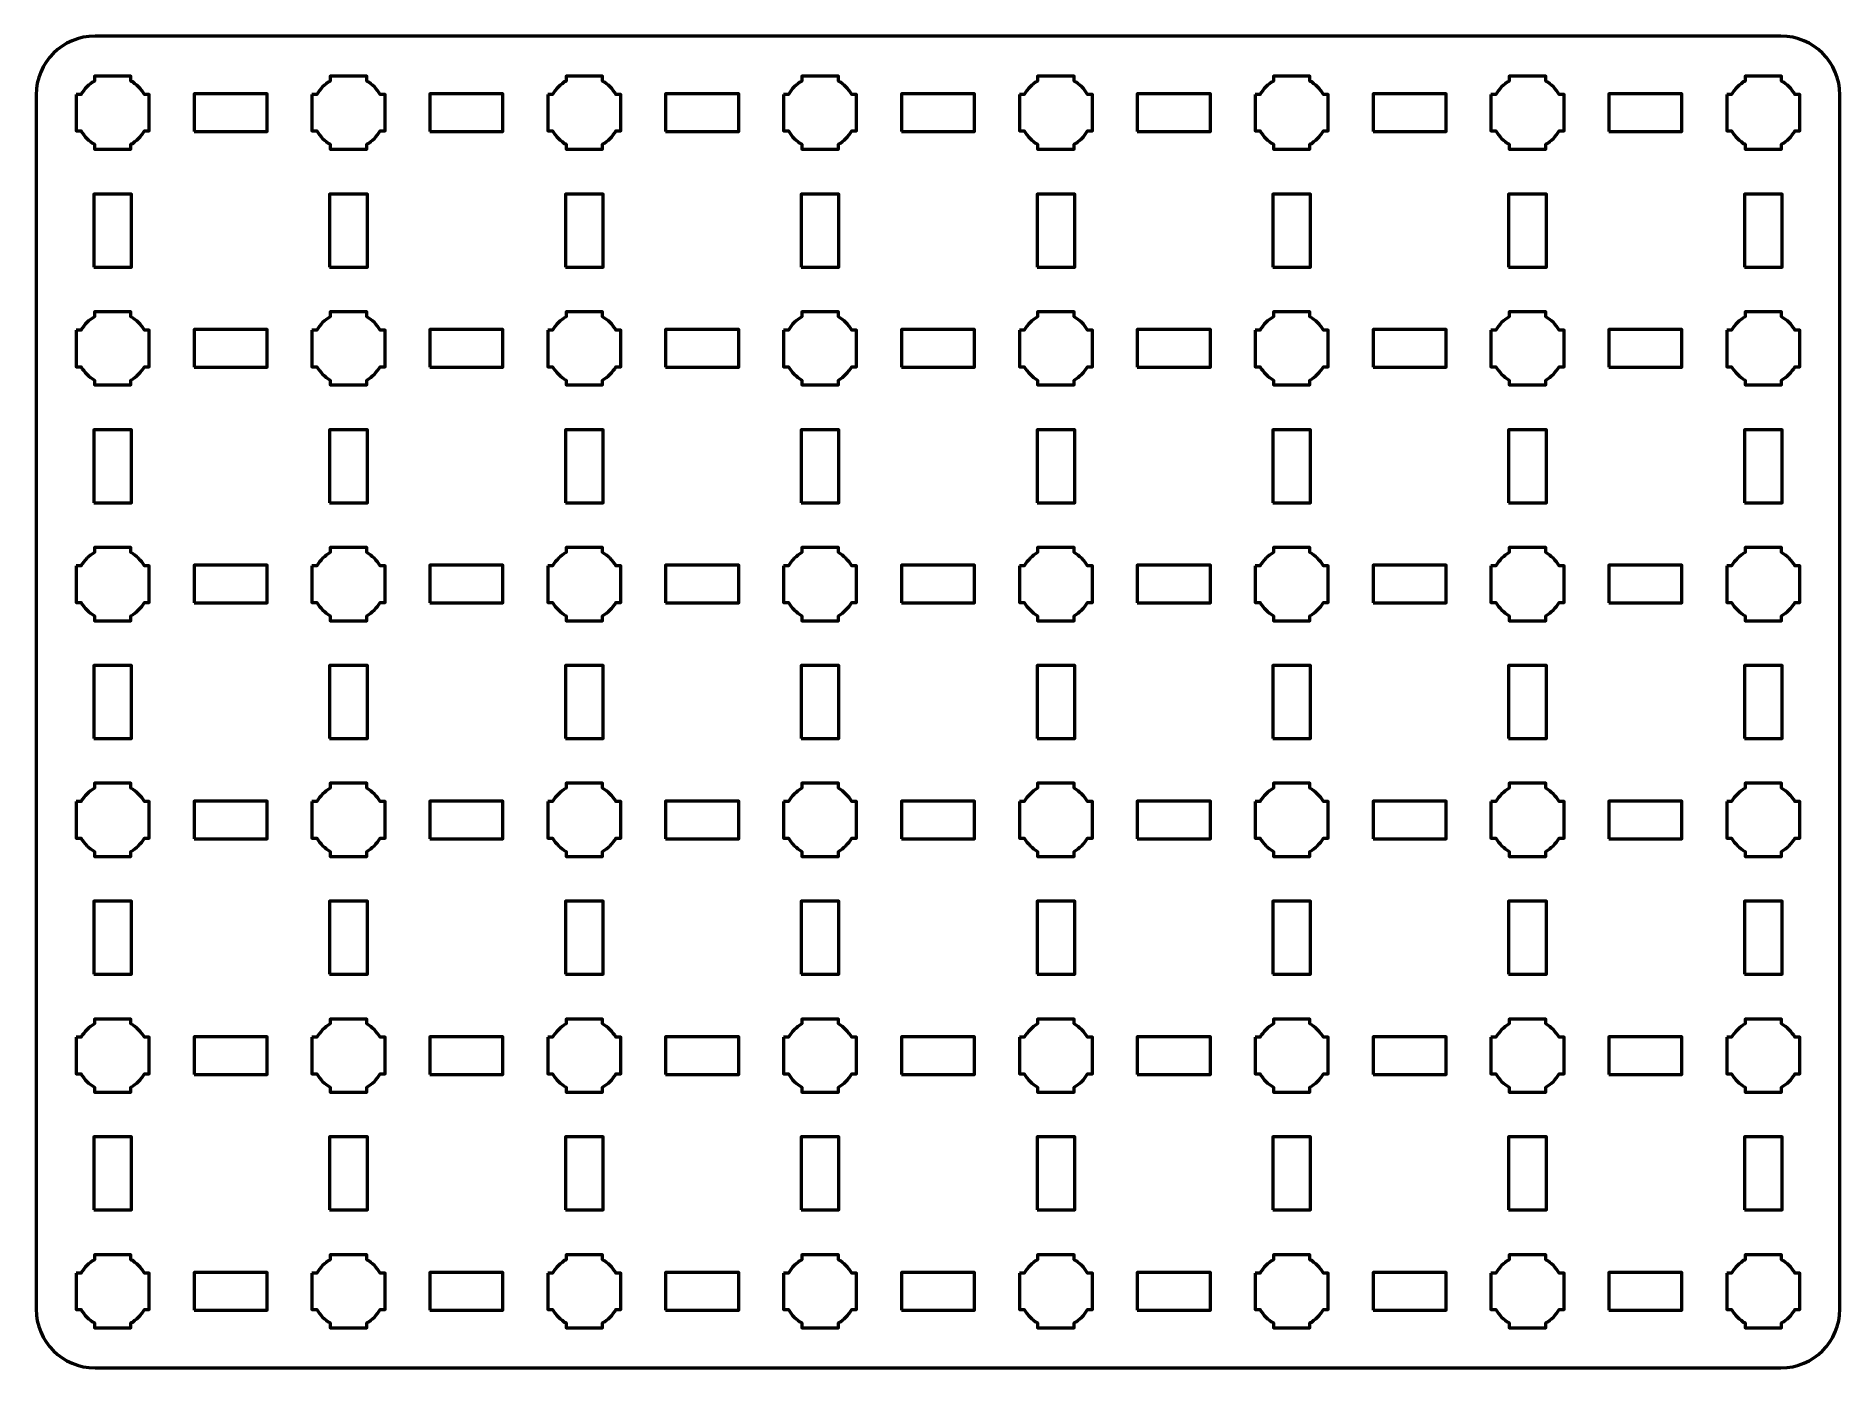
# Model space of a CAD drawing. Header units: centimetres. Extents: x -18.1 to -2.9, y -20.5 to -9.2.
import ezdxf

# ---------------------------------------------------------------- set-up
doc = ezdxf.new("R2010")
doc.units = ezdxf.units.CM
doc.header["$MEASUREMENT"] = 0
doc.layers.add('Layer 1', color=7, linetype='Continuous')

msp = doc.modelspace()

# ---------------------------------------------------------------- linework, layer by layer
at = {"layer": 'Layer 1', "color": 250, "lineweight": 53}
for points in [[(-16.81, -10.01), (-16.19, -10.01), (-16.19, -9.69), (-16.81, -9.69), (-16.81, -10.01)], [(-14.81, -10.01), (-14.19, -10.01), (-14.19, -9.69), (-14.81, -9.69), (-14.81, -10.01)], [(-12.81, -10.01), (-12.19, -10.01), (-12.19, -9.69), (-12.81, -9.69), (-12.81, -10.01)], [(-10.81, -10.01), (-10.19, -10.01), (-10.19, -9.69), (-10.81, -9.69), (-10.81, -10.01)], [(-8.81, -10.01), (-8.19, -10.01), (-8.19, -9.69), (-8.81, -9.69), (-8.81, -10.01)], [(-6.81, -10.01), (-6.19, -10.01), (-6.19, -9.69), (-6.81, -9.69), (-6.81, -10.01)], [(-4.81, -10.01), (-4.19, -10.01), (-4.19, -9.69), (-4.81, -9.69), (-4.81, -10.01)], [(-17.66, -11.16), (-17.34, -11.16), (-17.34, -10.54), (-17.66, -10.54), (-17.66, -11.16)], [(-15.66, -11.16), (-15.34, -11.16), (-15.34, -10.54), (-15.66, -10.54), (-15.66, -11.16)], [(-13.66, -11.16), (-13.34, -11.16), (-13.34, -10.54), (-13.66, -10.54), (-13.66, -11.16)], [(-11.66, -11.16), (-11.34, -11.16), (-11.34, -10.54), (-11.66, -10.54), (-11.66, -11.16)], [(-9.66, -11.16), (-9.34, -11.16), (-9.34, -10.54), (-9.66, -10.54), (-9.66, -11.16)], [(-7.66, -11.16), (-7.34, -11.16), (-7.34, -10.54), (-7.66, -10.54), (-7.66, -11.16)], [(-5.66, -11.16), (-5.34, -11.16), (-5.34, -10.54), (-5.66, -10.54), (-5.66, -11.16)], [(-3.66, -11.16), (-3.34, -11.16), (-3.34, -10.54), (-3.66, -10.54), (-3.66, -11.16)], [(-16.81, -12.01), (-16.19, -12.01), (-16.19, -11.69), (-16.81, -11.69), (-16.81, -12.01)], [(-14.81, -12.01), (-14.19, -12.01), (-14.19, -11.69), (-14.81, -11.69), (-14.81, -12.01)], [(-12.81, -12.01), (-12.19, -12.01), (-12.19, -11.69), (-12.81, -11.69), (-12.81, -12.01)], [(-10.81, -12.01), (-10.19, -12.01), (-10.19, -11.69), (-10.81, -11.69), (-10.81, -12.01)], [(-8.81, -12.01), (-8.19, -12.01), (-8.19, -11.69), (-8.81, -11.69), (-8.81, -12.01)], [(-6.81, -12.01), (-6.19, -12.01), (-6.19, -11.69), (-6.81, -11.69), (-6.81, -12.01)], [(-4.81, -12.01), (-4.19, -12.01), (-4.19, -11.69), (-4.81, -11.69), (-4.81, -12.01)], [(-17.66, -13.16), (-17.34, -13.16), (-17.34, -12.54), (-17.66, -12.54), (-17.66, -13.16)], [(-15.66, -13.16), (-15.34, -13.16), (-15.34, -12.54), (-15.66, -12.54), (-15.66, -13.16)], [(-13.66, -13.16), (-13.34, -13.16), (-13.34, -12.54), (-13.66, -12.54), (-13.66, -13.16)], [(-11.66, -13.16), (-11.34, -13.16), (-11.34, -12.54), (-11.66, -12.54), (-11.66, -13.16)], [(-9.66, -13.16), (-9.34, -13.16), (-9.34, -12.54), (-9.66, -12.54), (-9.66, -13.16)], [(-7.66, -13.16), (-7.34, -13.16), (-7.34, -12.54), (-7.66, -12.54), (-7.66, -13.16)], [(-5.66, -13.16), (-5.34, -13.16), (-5.34, -12.54), (-5.66, -12.54), (-5.66, -13.16)], [(-3.66, -13.16), (-3.34, -13.16), (-3.34, -12.54), (-3.66, -12.54), (-3.66, -13.16)], [(-16.81, -14.01), (-16.19, -14.01), (-16.19, -13.69), (-16.81, -13.69), (-16.81, -14.01)], [(-14.81, -14.01), (-14.19, -14.01), (-14.19, -13.69), (-14.81, -13.69), (-14.81, -14.01)], [(-12.81, -14.01), (-12.19, -14.01), (-12.19, -13.69), (-12.81, -13.69), (-12.81, -14.01)], [(-10.81, -14.01), (-10.19, -14.01), (-10.19, -13.69), (-10.81, -13.69), (-10.81, -14.01)], [(-8.81, -14.01), (-8.19, -14.01), (-8.19, -13.69), (-8.81, -13.69), (-8.81, -14.01)], [(-6.81, -14.01), (-6.19, -14.01), (-6.19, -13.69), (-6.81, -13.69), (-6.81, -14.01)], [(-4.81, -14.01), (-4.19, -14.01), (-4.19, -13.69), (-4.81, -13.69), (-4.81, -14.01)], [(-17.66, -15.16), (-17.34, -15.16), (-17.34, -14.54), (-17.66, -14.54), (-17.66, -15.16)], [(-15.66, -15.16), (-15.34, -15.16), (-15.34, -14.54), (-15.66, -14.54), (-15.66, -15.16)], [(-13.66, -15.16), (-13.34, -15.16), (-13.34, -14.54), (-13.66, -14.54), (-13.66, -15.16)], [(-11.66, -15.16), (-11.34, -15.16), (-11.34, -14.54), (-11.66, -14.54), (-11.66, -15.16)], [(-9.66, -15.16), (-9.34, -15.16), (-9.34, -14.54), (-9.66, -14.54), (-9.66, -15.16)], [(-7.66, -15.16), (-7.34, -15.16), (-7.34, -14.54), (-7.66, -14.54), (-7.66, -15.16)], [(-5.66, -15.16), (-5.34, -15.16), (-5.34, -14.54), (-5.66, -14.54), (-5.66, -15.16)], [(-3.66, -15.16), (-3.34, -15.16), (-3.34, -14.54), (-3.66, -14.54), (-3.66, -15.16)], [(-16.81, -16.01), (-16.19, -16.01), (-16.19, -15.69), (-16.81, -15.69), (-16.81, -16.01)], [(-14.81, -16.01), (-14.19, -16.01), (-14.19, -15.69), (-14.81, -15.69), (-14.81, -16.01)], [(-12.81, -16.01), (-12.19, -16.01), (-12.19, -15.69), (-12.81, -15.69), (-12.81, -16.01)], [(-10.81, -16.01), (-10.19, -16.01), (-10.19, -15.69), (-10.81, -15.69), (-10.81, -16.01)], [(-8.81, -16.01), (-8.19, -16.01), (-8.19, -15.69), (-8.81, -15.69), (-8.81, -16.01)], [(-6.81, -16.01), (-6.19, -16.01), (-6.19, -15.69), (-6.81, -15.69), (-6.81, -16.01)], [(-4.81, -16.01), (-4.19, -16.01), (-4.19, -15.69), (-4.81, -15.69), (-4.81, -16.01)], [(-17.66, -17.16), (-17.34, -17.16), (-17.34, -16.54), (-17.66, -16.54), (-17.66, -17.16)], [(-15.66, -17.16), (-15.34, -17.16), (-15.34, -16.54), (-15.66, -16.54), (-15.66, -17.16)], [(-13.66, -17.16), (-13.34, -17.16), (-13.34, -16.54), (-13.66, -16.54), (-13.66, -17.16)], [(-11.66, -17.16), (-11.34, -17.16), (-11.34, -16.54), (-11.66, -16.54), (-11.66, -17.16)], [(-9.66, -17.16), (-9.34, -17.16), (-9.34, -16.54), (-9.66, -16.54), (-9.66, -17.16)], [(-7.66, -17.16), (-7.34, -17.16), (-7.34, -16.54), (-7.66, -16.54), (-7.66, -17.16)], [(-5.66, -17.16), (-5.34, -17.16), (-5.34, -16.54), (-5.66, -16.54), (-5.66, -17.16)], [(-3.66, -17.16), (-3.34, -17.16), (-3.34, -16.54), (-3.66, -16.54), (-3.66, -17.16)], [(-16.81, -18.01), (-16.19, -18.01), (-16.19, -17.69), (-16.81, -17.69), (-16.81, -18.01)], [(-14.81, -18.01), (-14.19, -18.01), (-14.19, -17.69), (-14.81, -17.69), (-14.81, -18.01)], [(-12.81, -18.01), (-12.19, -18.01), (-12.19, -17.69), (-12.81, -17.69), (-12.81, -18.01)], [(-10.81, -18.01), (-10.19, -18.01), (-10.19, -17.69), (-10.81, -17.69), (-10.81, -18.01)], [(-8.81, -18.01), (-8.19, -18.01), (-8.19, -17.69), (-8.81, -17.69), (-8.81, -18.01)], [(-6.81, -18.01), (-6.19, -18.01), (-6.19, -17.69), (-6.81, -17.69), (-6.81, -18.01)], [(-4.81, -18.01), (-4.19, -18.01), (-4.19, -17.69), (-4.81, -17.69), (-4.81, -18.01)], [(-17.66, -19.16), (-17.34, -19.16), (-17.34, -18.54), (-17.66, -18.54), (-17.66, -19.16)], [(-15.66, -19.16), (-15.34, -19.16), (-15.34, -18.54), (-15.66, -18.54), (-15.66, -19.16)], [(-13.66, -19.16), (-13.34, -19.16), (-13.34, -18.54), (-13.66, -18.54), (-13.66, -19.16)], [(-11.66, -19.16), (-11.34, -19.16), (-11.34, -18.54), (-11.66, -18.54), (-11.66, -19.16)], [(-9.66, -19.16), (-9.34, -19.16), (-9.34, -18.54), (-9.66, -18.54), (-9.66, -19.16)], [(-7.66, -19.16), (-7.34, -19.16), (-7.34, -18.54), (-7.66, -18.54), (-7.66, -19.16)], [(-5.66, -19.16), (-5.34, -19.16), (-5.34, -18.54), (-5.66, -18.54), (-5.66, -19.16)], [(-3.66, -19.16), (-3.34, -19.16), (-3.34, -18.54), (-3.66, -18.54), (-3.66, -19.16)], [(-16.81, -20.01), (-16.19, -20.01), (-16.19, -19.69), (-16.81, -19.69), (-16.81, -20.01)], [(-14.81, -20.01), (-14.19, -20.01), (-14.19, -19.69), (-14.81, -19.69), (-14.81, -20.01)], [(-12.81, -20.01), (-12.19, -20.01), (-12.19, -19.69), (-12.81, -19.69), (-12.81, -20.01)], [(-10.81, -20.01), (-10.19, -20.01), (-10.19, -19.69), (-10.81, -19.69), (-10.81, -20.01)], [(-8.81, -20.01), (-8.19, -20.01), (-8.19, -19.69), (-8.81, -19.69), (-8.81, -20.01)], [(-6.81, -20.01), (-6.19, -20.01), (-6.19, -19.69), (-6.81, -19.69), (-6.81, -20.01)], [(-4.81, -20.01), (-4.19, -20.01), (-4.19, -19.69), (-4.81, -19.69), (-4.81, -20.01)]]:
    msp.add_lwpolyline(points, close=True, dxfattribs=at)
msp.add_open_spline([(-18.15, -20), (-18.15, -20), (-18.15, -9.7), (-18.15, -9.7), (-18.15, -9.7), (-18.15, -9.42391), (-17.92609, -9.2), (-17.65, -9.2), (-17.65, -9.2), (-17.65, -9.2), (-3.35, -9.2), (-3.35, -9.2), (-3.35, -9.2), (-3.07391, -9.2), (-2.85, -9.42391), (-2.85, -9.7), (-2.85, -9.7), (-2.85, -9.7), (-2.85, -20), (-2.85, -20), (-2.85, -20), (-2.85, -20.27609), (-3.07391, -20.5), (-3.35, -20.5), (-3.35, -20.5), (-3.35, -20.5), (-17.65, -20.5), (-17.65, -20.5), (-17.65, -20.5), (-17.92609, -20.5), (-18.15, -20.27609), (-18.15, -20)], degree=3, knots=[0, 0, 0, 0, 0.125, 0.125, 0.125, 0.125, 0.25, 0.25, 0.25, 0.25, 0.375, 0.375, 0.375, 0.375, 0.5, 0.5, 0.5, 0.5, 0.625, 0.625, 0.625, 0.625, 0.75, 0.75, 0.75, 0.75, 0.875, 0.875, 0.875, 0.875, 1, 1, 1, 1], dxfattribs=at)
at = {"layer": 'Layer 1', "lineweight": 53}
for points in [[(-17.81, -9.695), (-17.81, -9.695), (-17.76851, -9.695), (-17.76851, -9.695), (-17.76851, -9.695), (-17.74128, -9.64795), (-17.70205, -9.60872), (-17.655, -9.58149), (-17.655, -9.58149), (-17.655, -9.58149), (-17.655, -9.54), (-17.655, -9.54), (-17.655, -9.54), (-17.655, -9.54), (-17.5, -9.54), (-17.5, -9.54), (-17.5, -9.54), (-17.5, -9.54), (-17.345, -9.54), (-17.345, -9.54), (-17.345, -9.54), (-17.345, -9.54), (-17.345, -9.58149), (-17.345, -9.58149), (-17.345, -9.58149), (-17.29795, -9.60872), (-17.25872, -9.64795), (-17.23149, -9.695), (-17.23149, -9.695), (-17.23149, -9.695), (-17.19, -9.695), (-17.19, -9.695), (-17.19, -9.695), (-17.19, -9.695), (-17.19, -9.85), (-17.19, -9.85), (-17.19, -9.85), (-17.19, -9.85), (-17.19, -10.005), (-17.19, -10.005), (-17.19, -10.005), (-17.19, -10.005), (-17.23149, -10.005), (-17.23149, -10.005), (-17.23149, -10.005), (-17.25872, -10.05205), (-17.29795, -10.09128), (-17.345, -10.11851), (-17.345, -10.11851), (-17.345, -10.11851), (-17.345, -10.16), (-17.345, -10.16), (-17.345, -10.16), (-17.345, -10.16), (-17.5, -10.16), (-17.5, -10.16), (-17.5, -10.16), (-17.5, -10.16), (-17.655, -10.16), (-17.655, -10.16), (-17.655, -10.16), (-17.655, -10.16), (-17.655, -10.11851), (-17.655, -10.11851), (-17.655, -10.11851), (-17.70205, -10.09128), (-17.74128, -10.05205), (-17.76851, -10.005), (-17.76851, -10.005), (-17.76851, -10.005), (-17.81, -10.005), (-17.81, -10.005), (-17.81, -10.005), (-17.81, -10.005), (-17.81, -9.85), (-17.81, -9.85), (-17.81, -9.85), (-17.81, -9.85), (-17.81, -9.695), (-17.81, -9.695)], [(-15.81, -9.695), (-15.81, -9.695), (-15.76851, -9.695), (-15.76851, -9.695), (-15.76851, -9.695), (-15.74128, -9.64795), (-15.70205, -9.60872), (-15.655, -9.58149), (-15.655, -9.58149), (-15.655, -9.58149), (-15.655, -9.54), (-15.655, -9.54), (-15.655, -9.54), (-15.655, -9.54), (-15.5, -9.54), (-15.5, -9.54), (-15.5, -9.54), (-15.5, -9.54), (-15.345, -9.54), (-15.345, -9.54), (-15.345, -9.54), (-15.345, -9.54), (-15.345, -9.58149), (-15.345, -9.58149), (-15.345, -9.58149), (-15.29795, -9.60872), (-15.25872, -9.64795), (-15.23149, -9.695), (-15.23149, -9.695), (-15.23149, -9.695), (-15.19, -9.695), (-15.19, -9.695), (-15.19, -9.695), (-15.19, -9.695), (-15.19, -9.85), (-15.19, -9.85), (-15.19, -9.85), (-15.19, -9.85), (-15.19, -10.005), (-15.19, -10.005), (-15.19, -10.005), (-15.19, -10.005), (-15.23149, -10.005), (-15.23149, -10.005), (-15.23149, -10.005), (-15.25872, -10.05205), (-15.29795, -10.09128), (-15.345, -10.11851), (-15.345, -10.11851), (-15.345, -10.11851), (-15.345, -10.16), (-15.345, -10.16), (-15.345, -10.16), (-15.345, -10.16), (-15.5, -10.16), (-15.5, -10.16), (-15.5, -10.16), (-15.5, -10.16), (-15.655, -10.16), (-15.655, -10.16), (-15.655, -10.16), (-15.655, -10.16), (-15.655, -10.11851), (-15.655, -10.11851), (-15.655, -10.11851), (-15.70205, -10.09128), (-15.74128, -10.05205), (-15.76851, -10.005), (-15.76851, -10.005), (-15.76851, -10.005), (-15.81, -10.005), (-15.81, -10.005), (-15.81, -10.005), (-15.81, -10.005), (-15.81, -9.85), (-15.81, -9.85), (-15.81, -9.85), (-15.81, -9.85), (-15.81, -9.695), (-15.81, -9.695)], [(-13.81, -9.695), (-13.81, -9.695), (-13.76851, -9.695), (-13.76851, -9.695), (-13.76851, -9.695), (-13.74128, -9.64795), (-13.70205, -9.60872), (-13.655, -9.58149), (-13.655, -9.58149), (-13.655, -9.58149), (-13.655, -9.54), (-13.655, -9.54), (-13.655, -9.54), (-13.655, -9.54), (-13.5, -9.54), (-13.5, -9.54), (-13.5, -9.54), (-13.5, -9.54), (-13.345, -9.54), (-13.345, -9.54), (-13.345, -9.54), (-13.345, -9.54), (-13.345, -9.58149), (-13.345, -9.58149), (-13.345, -9.58149), (-13.29795, -9.60872), (-13.25872, -9.64795), (-13.23149, -9.695), (-13.23149, -9.695), (-13.23149, -9.695), (-13.19, -9.695), (-13.19, -9.695), (-13.19, -9.695), (-13.19, -9.695), (-13.19, -9.85), (-13.19, -9.85), (-13.19, -9.85), (-13.19, -9.85), (-13.19, -10.005), (-13.19, -10.005), (-13.19, -10.005), (-13.19, -10.005), (-13.23149, -10.005), (-13.23149, -10.005), (-13.23149, -10.005), (-13.25872, -10.05205), (-13.29795, -10.09128), (-13.345, -10.11851), (-13.345, -10.11851), (-13.345, -10.11851), (-13.345, -10.16), (-13.345, -10.16), (-13.345, -10.16), (-13.345, -10.16), (-13.5, -10.16), (-13.5, -10.16), (-13.5, -10.16), (-13.5, -10.16), (-13.655, -10.16), (-13.655, -10.16), (-13.655, -10.16), (-13.655, -10.16), (-13.655, -10.11851), (-13.655, -10.11851), (-13.655, -10.11851), (-13.70205, -10.09128), (-13.74128, -10.05205), (-13.76851, -10.005), (-13.76851, -10.005), (-13.76851, -10.005), (-13.81, -10.005), (-13.81, -10.005), (-13.81, -10.005), (-13.81, -10.005), (-13.81, -9.85), (-13.81, -9.85), (-13.81, -9.85), (-13.81, -9.85), (-13.81, -9.695), (-13.81, -9.695)], [(-11.81, -9.695), (-11.81, -9.695), (-11.76851, -9.695), (-11.76851, -9.695), (-11.76851, -9.695), (-11.74128, -9.64795), (-11.70205, -9.60872), (-11.655, -9.58149), (-11.655, -9.58149), (-11.655, -9.58149), (-11.655, -9.54), (-11.655, -9.54), (-11.655, -9.54), (-11.655, -9.54), (-11.5, -9.54), (-11.5, -9.54), (-11.5, -9.54), (-11.5, -9.54), (-11.345, -9.54), (-11.345, -9.54), (-11.345, -9.54), (-11.345, -9.54), (-11.345, -9.58149), (-11.345, -9.58149), (-11.345, -9.58149), (-11.29795, -9.60872), (-11.25872, -9.64795), (-11.23149, -9.695), (-11.23149, -9.695), (-11.23149, -9.695), (-11.19, -9.695), (-11.19, -9.695), (-11.19, -9.695), (-11.19, -9.695), (-11.19, -9.85), (-11.19, -9.85), (-11.19, -9.85), (-11.19, -9.85), (-11.19, -10.005), (-11.19, -10.005), (-11.19, -10.005), (-11.19, -10.005), (-11.23149, -10.005), (-11.23149, -10.005), (-11.23149, -10.005), (-11.25872, -10.05205), (-11.29795, -10.09128), (-11.345, -10.11851), (-11.345, -10.11851), (-11.345, -10.11851), (-11.345, -10.16), (-11.345, -10.16), (-11.345, -10.16), (-11.345, -10.16), (-11.5, -10.16), (-11.5, -10.16), (-11.5, -10.16), (-11.5, -10.16), (-11.655, -10.16), (-11.655, -10.16), (-11.655, -10.16), (-11.655, -10.16), (-11.655, -10.11851), (-11.655, -10.11851), (-11.655, -10.11851), (-11.70205, -10.09128), (-11.74128, -10.05205), (-11.76851, -10.005), (-11.76851, -10.005), (-11.76851, -10.005), (-11.81, -10.005), (-11.81, -10.005), (-11.81, -10.005), (-11.81, -10.005), (-11.81, -9.85), (-11.81, -9.85), (-11.81, -9.85), (-11.81, -9.85), (-11.81, -9.695), (-11.81, -9.695)], [(-9.81, -9.695), (-9.81, -9.695), (-9.76851, -9.695), (-9.76851, -9.695), (-9.76851, -9.695), (-9.74128, -9.64795), (-9.70205, -9.60872), (-9.655, -9.58149), (-9.655, -9.58149), (-9.655, -9.58149), (-9.655, -9.54), (-9.655, -9.54), (-9.655, -9.54), (-9.655, -9.54), (-9.5, -9.54), (-9.5, -9.54), (-9.5, -9.54), (-9.5, -9.54), (-9.345, -9.54), (-9.345, -9.54), (-9.345, -9.54), (-9.345, -9.54), (-9.345, -9.58149), (-9.345, -9.58149), (-9.345, -9.58149), (-9.29795, -9.60872), (-9.25872, -9.64795), (-9.23149, -9.695), (-9.23149, -9.695), (-9.23149, -9.695), (-9.19, -9.695), (-9.19, -9.695), (-9.19, -9.695), (-9.19, -9.695), (-9.19, -9.85), (-9.19, -9.85), (-9.19, -9.85), (-9.19, -9.85), (-9.19, -10.005), (-9.19, -10.005), (-9.19, -10.005), (-9.19, -10.005), (-9.23149, -10.005), (-9.23149, -10.005), (-9.23149, -10.005), (-9.25872, -10.05205), (-9.29795, -10.09128), (-9.345, -10.11851), (-9.345, -10.11851), (-9.345, -10.11851), (-9.345, -10.16), (-9.345, -10.16), (-9.345, -10.16), (-9.345, -10.16), (-9.5, -10.16), (-9.5, -10.16), (-9.5, -10.16), (-9.5, -10.16), (-9.655, -10.16), (-9.655, -10.16), (-9.655, -10.16), (-9.655, -10.16), (-9.655, -10.11851), (-9.655, -10.11851), (-9.655, -10.11851), (-9.70205, -10.09128), (-9.74128, -10.05205), (-9.76851, -10.005), (-9.76851, -10.005), (-9.76851, -10.005), (-9.81, -10.005), (-9.81, -10.005), (-9.81, -10.005), (-9.81, -10.005), (-9.81, -9.85), (-9.81, -9.85), (-9.81, -9.85), (-9.81, -9.85), (-9.81, -9.695), (-9.81, -9.695)], [(-7.81, -9.695), (-7.81, -9.695), (-7.76851, -9.695), (-7.76851, -9.695), (-7.76851, -9.695), (-7.74128, -9.64795), (-7.70205, -9.60872), (-7.655, -9.58149), (-7.655, -9.58149), (-7.655, -9.58149), (-7.655, -9.54), (-7.655, -9.54), (-7.655, -9.54), (-7.655, -9.54), (-7.5, -9.54), (-7.5, -9.54), (-7.5, -9.54), (-7.5, -9.54), (-7.345, -9.54), (-7.345, -9.54), (-7.345, -9.54), (-7.345, -9.54), (-7.345, -9.58149), (-7.345, -9.58149), (-7.345, -9.58149), (-7.29795, -9.60872), (-7.25872, -9.64795), (-7.23149, -9.695), (-7.23149, -9.695), (-7.23149, -9.695), (-7.19, -9.695), (-7.19, -9.695), (-7.19, -9.695), (-7.19, -9.695), (-7.19, -9.85), (-7.19, -9.85), (-7.19, -9.85), (-7.19, -9.85), (-7.19, -10.005), (-7.19, -10.005), (-7.19, -10.005), (-7.19, -10.005), (-7.23149, -10.005), (-7.23149, -10.005), (-7.23149, -10.005), (-7.25872, -10.05205), (-7.29795, -10.09128), (-7.345, -10.11851), (-7.345, -10.11851), (-7.345, -10.11851), (-7.345, -10.16), (-7.345, -10.16), (-7.345, -10.16), (-7.345, -10.16), (-7.5, -10.16), (-7.5, -10.16), (-7.5, -10.16), (-7.5, -10.16), (-7.655, -10.16), (-7.655, -10.16), (-7.655, -10.16), (-7.655, -10.16), (-7.655, -10.11851), (-7.655, -10.11851), (-7.655, -10.11851), (-7.70205, -10.09128), (-7.74128, -10.05205), (-7.76851, -10.005), (-7.76851, -10.005), (-7.76851, -10.005), (-7.81, -10.005), (-7.81, -10.005), (-7.81, -10.005), (-7.81, -10.005), (-7.81, -9.85), (-7.81, -9.85), (-7.81, -9.85), (-7.81, -9.85), (-7.81, -9.695), (-7.81, -9.695)], [(-5.81, -9.695), (-5.81, -9.695), (-5.76851, -9.695), (-5.76851, -9.695), (-5.76851, -9.695), (-5.74128, -9.64795), (-5.70205, -9.60872), (-5.655, -9.58149), (-5.655, -9.58149), (-5.655, -9.58149), (-5.655, -9.54), (-5.655, -9.54), (-5.655, -9.54), (-5.655, -9.54), (-5.5, -9.54), (-5.5, -9.54), (-5.5, -9.54), (-5.5, -9.54), (-5.345, -9.54), (-5.345, -9.54), (-5.345, -9.54), (-5.345, -9.54), (-5.345, -9.58149), (-5.345, -9.58149), (-5.345, -9.58149), (-5.29795, -9.60872), (-5.25872, -9.64795), (-5.23149, -9.695), (-5.23149, -9.695), (-5.23149, -9.695), (-5.19, -9.695), (-5.19, -9.695), (-5.19, -9.695), (-5.19, -9.695), (-5.19, -9.85), (-5.19, -9.85), (-5.19, -9.85), (-5.19, -9.85), (-5.19, -10.005), (-5.19, -10.005), (-5.19, -10.005), (-5.19, -10.005), (-5.23149, -10.005), (-5.23149, -10.005), (-5.23149, -10.005), (-5.25872, -10.05205), (-5.29795, -10.09128), (-5.345, -10.11851), (-5.345, -10.11851), (-5.345, -10.11851), (-5.345, -10.16), (-5.345, -10.16), (-5.345, -10.16), (-5.345, -10.16), (-5.5, -10.16), (-5.5, -10.16), (-5.5, -10.16), (-5.5, -10.16), (-5.655, -10.16), (-5.655, -10.16), (-5.655, -10.16), (-5.655, -10.16), (-5.655, -10.11851), (-5.655, -10.11851), (-5.655, -10.11851), (-5.70205, -10.09128), (-5.74128, -10.05205), (-5.76851, -10.005), (-5.76851, -10.005), (-5.76851, -10.005), (-5.81, -10.005), (-5.81, -10.005), (-5.81, -10.005), (-5.81, -10.005), (-5.81, -9.85), (-5.81, -9.85), (-5.81, -9.85), (-5.81, -9.85), (-5.81, -9.695), (-5.81, -9.695)], [(-3.81, -9.695), (-3.81, -9.695), (-3.76851, -9.695), (-3.76851, -9.695), (-3.76851, -9.695), (-3.74128, -9.64795), (-3.70205, -9.60872), (-3.655, -9.58149), (-3.655, -9.58149), (-3.655, -9.58149), (-3.655, -9.54), (-3.655, -9.54), (-3.655, -9.54), (-3.655, -9.54), (-3.5, -9.54), (-3.5, -9.54), (-3.5, -9.54), (-3.5, -9.54), (-3.345, -9.54), (-3.345, -9.54), (-3.345, -9.54), (-3.345, -9.54), (-3.345, -9.58149), (-3.345, -9.58149), (-3.345, -9.58149), (-3.29795, -9.60872), (-3.25872, -9.64795), (-3.23149, -9.695), (-3.23149, -9.695), (-3.23149, -9.695), (-3.19, -9.695), (-3.19, -9.695), (-3.19, -9.695), (-3.19, -9.695), (-3.19, -9.85), (-3.19, -9.85), (-3.19, -9.85), (-3.19, -9.85), (-3.19, -10.005), (-3.19, -10.005), (-3.19, -10.005), (-3.19, -10.005), (-3.23149, -10.005), (-3.23149, -10.005), (-3.23149, -10.005), (-3.25872, -10.05205), (-3.29795, -10.09128), (-3.345, -10.11851), (-3.345, -10.11851), (-3.345, -10.11851), (-3.345, -10.16), (-3.345, -10.16), (-3.345, -10.16), (-3.345, -10.16), (-3.5, -10.16), (-3.5, -10.16), (-3.5, -10.16), (-3.5, -10.16), (-3.655, -10.16), (-3.655, -10.16), (-3.655, -10.16), (-3.655, -10.16), (-3.655, -10.11851), (-3.655, -10.11851), (-3.655, -10.11851), (-3.70205, -10.09128), (-3.74128, -10.05205), (-3.76851, -10.005), (-3.76851, -10.005), (-3.76851, -10.005), (-3.81, -10.005), (-3.81, -10.005), (-3.81, -10.005), (-3.81, -10.005), (-3.81, -9.85), (-3.81, -9.85), (-3.81, -9.85), (-3.81, -9.85), (-3.81, -9.695), (-3.81, -9.695)], [(-17.81, -11.695), (-17.81, -11.695), (-17.76851, -11.695), (-17.76851, -11.695), (-17.76851, -11.695), (-17.74128, -11.64795), (-17.70205, -11.60872), (-17.655, -11.58149), (-17.655, -11.58149), (-17.655, -11.58149), (-17.655, -11.54), (-17.655, -11.54), (-17.655, -11.54), (-17.655, -11.54), (-17.5, -11.54), (-17.5, -11.54), (-17.5, -11.54), (-17.5, -11.54), (-17.345, -11.54), (-17.345, -11.54), (-17.345, -11.54), (-17.345, -11.54), (-17.345, -11.58149), (-17.345, -11.58149), (-17.345, -11.58149), (-17.29795, -11.60872), (-17.25872, -11.64795), (-17.23149, -11.695), (-17.23149, -11.695), (-17.23149, -11.695), (-17.19, -11.695), (-17.19, -11.695), (-17.19, -11.695), (-17.19, -11.695), (-17.19, -11.85), (-17.19, -11.85), (-17.19, -11.85), (-17.19, -11.85), (-17.19, -12.005), (-17.19, -12.005), (-17.19, -12.005), (-17.19, -12.005), (-17.23149, -12.005), (-17.23149, -12.005), (-17.23149, -12.005), (-17.25872, -12.05205), (-17.29795, -12.09128), (-17.345, -12.11851), (-17.345, -12.11851), (-17.345, -12.11851), (-17.345, -12.16), (-17.345, -12.16), (-17.345, -12.16), (-17.345, -12.16), (-17.5, -12.16), (-17.5, -12.16), (-17.5, -12.16), (-17.5, -12.16), (-17.655, -12.16), (-17.655, -12.16), (-17.655, -12.16), (-17.655, -12.16), (-17.655, -12.11851), (-17.655, -12.11851), (-17.655, -12.11851), (-17.70205, -12.09128), (-17.74128, -12.05205), (-17.76851, -12.005), (-17.76851, -12.005), (-17.76851, -12.005), (-17.81, -12.005), (-17.81, -12.005), (-17.81, -12.005), (-17.81, -12.005), (-17.81, -11.85), (-17.81, -11.85), (-17.81, -11.85), (-17.81, -11.85), (-17.81, -11.695), (-17.81, -11.695)], [(-15.81, -11.695), (-15.81, -11.695), (-15.76851, -11.695), (-15.76851, -11.695), (-15.76851, -11.695), (-15.74128, -11.64795), (-15.70205, -11.60872), (-15.655, -11.58149), (-15.655, -11.58149), (-15.655, -11.58149), (-15.655, -11.54), (-15.655, -11.54), (-15.655, -11.54), (-15.655, -11.54), (-15.5, -11.54), (-15.5, -11.54), (-15.5, -11.54), (-15.5, -11.54), (-15.345, -11.54), (-15.345, -11.54), (-15.345, -11.54), (-15.345, -11.54), (-15.345, -11.58149), (-15.345, -11.58149), (-15.345, -11.58149), (-15.29795, -11.60872), (-15.25872, -11.64795), (-15.23149, -11.695), (-15.23149, -11.695), (-15.23149, -11.695), (-15.19, -11.695), (-15.19, -11.695), (-15.19, -11.695), (-15.19, -11.695), (-15.19, -11.85), (-15.19, -11.85), (-15.19, -11.85), (-15.19, -11.85), (-15.19, -12.005), (-15.19, -12.005), (-15.19, -12.005), (-15.19, -12.005), (-15.23149, -12.005), (-15.23149, -12.005), (-15.23149, -12.005), (-15.25872, -12.05205), (-15.29795, -12.09128), (-15.345, -12.11851), (-15.345, -12.11851), (-15.345, -12.11851), (-15.345, -12.16), (-15.345, -12.16), (-15.345, -12.16), (-15.345, -12.16), (-15.5, -12.16), (-15.5, -12.16), (-15.5, -12.16), (-15.5, -12.16), (-15.655, -12.16), (-15.655, -12.16), (-15.655, -12.16), (-15.655, -12.16), (-15.655, -12.11851), (-15.655, -12.11851), (-15.655, -12.11851), (-15.70205, -12.09128), (-15.74128, -12.05205), (-15.76851, -12.005), (-15.76851, -12.005), (-15.76851, -12.005), (-15.81, -12.005), (-15.81, -12.005), (-15.81, -12.005), (-15.81, -12.005), (-15.81, -11.85), (-15.81, -11.85), (-15.81, -11.85), (-15.81, -11.85), (-15.81, -11.695), (-15.81, -11.695)], [(-13.81, -11.695), (-13.81, -11.695), (-13.76851, -11.695), (-13.76851, -11.695), (-13.76851, -11.695), (-13.74128, -11.64795), (-13.70205, -11.60872), (-13.655, -11.58149), (-13.655, -11.58149), (-13.655, -11.58149), (-13.655, -11.54), (-13.655, -11.54), (-13.655, -11.54), (-13.655, -11.54), (-13.5, -11.54), (-13.5, -11.54), (-13.5, -11.54), (-13.5, -11.54), (-13.345, -11.54), (-13.345, -11.54), (-13.345, -11.54), (-13.345, -11.54), (-13.345, -11.58149), (-13.345, -11.58149), (-13.345, -11.58149), (-13.29795, -11.60872), (-13.25872, -11.64795), (-13.23149, -11.695), (-13.23149, -11.695), (-13.23149, -11.695), (-13.19, -11.695), (-13.19, -11.695), (-13.19, -11.695), (-13.19, -11.695), (-13.19, -11.85), (-13.19, -11.85), (-13.19, -11.85), (-13.19, -11.85), (-13.19, -12.005), (-13.19, -12.005), (-13.19, -12.005), (-13.19, -12.005), (-13.23149, -12.005), (-13.23149, -12.005), (-13.23149, -12.005), (-13.25872, -12.05205), (-13.29795, -12.09128), (-13.345, -12.11851), (-13.345, -12.11851), (-13.345, -12.11851), (-13.345, -12.16), (-13.345, -12.16), (-13.345, -12.16), (-13.345, -12.16), (-13.5, -12.16), (-13.5, -12.16), (-13.5, -12.16), (-13.5, -12.16), (-13.655, -12.16), (-13.655, -12.16), (-13.655, -12.16), (-13.655, -12.16), (-13.655, -12.11851), (-13.655, -12.11851), (-13.655, -12.11851), (-13.70205, -12.09128), (-13.74128, -12.05205), (-13.76851, -12.005), (-13.76851, -12.005), (-13.76851, -12.005), (-13.81, -12.005), (-13.81, -12.005), (-13.81, -12.005), (-13.81, -12.005), (-13.81, -11.85), (-13.81, -11.85), (-13.81, -11.85), (-13.81, -11.85), (-13.81, -11.695), (-13.81, -11.695)], [(-11.81, -11.695), (-11.81, -11.695), (-11.76851, -11.695), (-11.76851, -11.695), (-11.76851, -11.695), (-11.74128, -11.64795), (-11.70205, -11.60872), (-11.655, -11.58149), (-11.655, -11.58149), (-11.655, -11.58149), (-11.655, -11.54), (-11.655, -11.54), (-11.655, -11.54), (-11.655, -11.54), (-11.5, -11.54), (-11.5, -11.54), (-11.5, -11.54), (-11.5, -11.54), (-11.345, -11.54), (-11.345, -11.54), (-11.345, -11.54), (-11.345, -11.54), (-11.345, -11.58149), (-11.345, -11.58149), (-11.345, -11.58149), (-11.29795, -11.60872), (-11.25872, -11.64795), (-11.23149, -11.695), (-11.23149, -11.695), (-11.23149, -11.695), (-11.19, -11.695), (-11.19, -11.695), (-11.19, -11.695), (-11.19, -11.695), (-11.19, -11.85), (-11.19, -11.85), (-11.19, -11.85), (-11.19, -11.85), (-11.19, -12.005), (-11.19, -12.005), (-11.19, -12.005), (-11.19, -12.005), (-11.23149, -12.005), (-11.23149, -12.005), (-11.23149, -12.005), (-11.25872, -12.05205), (-11.29795, -12.09128), (-11.345, -12.11851), (-11.345, -12.11851), (-11.345, -12.11851), (-11.345, -12.16), (-11.345, -12.16), (-11.345, -12.16), (-11.345, -12.16), (-11.5, -12.16), (-11.5, -12.16), (-11.5, -12.16), (-11.5, -12.16), (-11.655, -12.16), (-11.655, -12.16), (-11.655, -12.16), (-11.655, -12.16), (-11.655, -12.11851), (-11.655, -12.11851), (-11.655, -12.11851), (-11.70205, -12.09128), (-11.74128, -12.05205), (-11.76851, -12.005), (-11.76851, -12.005), (-11.76851, -12.005), (-11.81, -12.005), (-11.81, -12.005), (-11.81, -12.005), (-11.81, -12.005), (-11.81, -11.85), (-11.81, -11.85), (-11.81, -11.85), (-11.81, -11.85), (-11.81, -11.695), (-11.81, -11.695)], [(-9.81, -11.695), (-9.81, -11.695), (-9.76851, -11.695), (-9.76851, -11.695), (-9.76851, -11.695), (-9.74128, -11.64795), (-9.70205, -11.60872), (-9.655, -11.58149), (-9.655, -11.58149), (-9.655, -11.58149), (-9.655, -11.54), (-9.655, -11.54), (-9.655, -11.54), (-9.655, -11.54), (-9.5, -11.54), (-9.5, -11.54), (-9.5, -11.54), (-9.5, -11.54), (-9.345, -11.54), (-9.345, -11.54), (-9.345, -11.54), (-9.345, -11.54), (-9.345, -11.58149), (-9.345, -11.58149), (-9.345, -11.58149), (-9.29795, -11.60872), (-9.25872, -11.64795), (-9.23149, -11.695), (-9.23149, -11.695), (-9.23149, -11.695), (-9.19, -11.695), (-9.19, -11.695), (-9.19, -11.695), (-9.19, -11.695), (-9.19, -11.85), (-9.19, -11.85), (-9.19, -11.85), (-9.19, -11.85), (-9.19, -12.005), (-9.19, -12.005), (-9.19, -12.005), (-9.19, -12.005), (-9.23149, -12.005), (-9.23149, -12.005), (-9.23149, -12.005), (-9.25872, -12.05205), (-9.29795, -12.09128), (-9.345, -12.11851), (-9.345, -12.11851), (-9.345, -12.11851), (-9.345, -12.16), (-9.345, -12.16), (-9.345, -12.16), (-9.345, -12.16), (-9.5, -12.16), (-9.5, -12.16), (-9.5, -12.16), (-9.5, -12.16), (-9.655, -12.16), (-9.655, -12.16), (-9.655, -12.16), (-9.655, -12.16), (-9.655, -12.11851), (-9.655, -12.11851), (-9.655, -12.11851), (-9.70205, -12.09128), (-9.74128, -12.05205), (-9.76851, -12.005), (-9.76851, -12.005), (-9.76851, -12.005), (-9.81, -12.005), (-9.81, -12.005), (-9.81, -12.005), (-9.81, -12.005), (-9.81, -11.85), (-9.81, -11.85), (-9.81, -11.85), (-9.81, -11.85), (-9.81, -11.695), (-9.81, -11.695)], [(-7.81, -11.695), (-7.81, -11.695), (-7.76851, -11.695), (-7.76851, -11.695), (-7.76851, -11.695), (-7.74128, -11.64795), (-7.70205, -11.60872), (-7.655, -11.58149), (-7.655, -11.58149), (-7.655, -11.58149), (-7.655, -11.54), (-7.655, -11.54), (-7.655, -11.54), (-7.655, -11.54), (-7.5, -11.54), (-7.5, -11.54), (-7.5, -11.54), (-7.5, -11.54), (-7.345, -11.54), (-7.345, -11.54), (-7.345, -11.54), (-7.345, -11.54), (-7.345, -11.58149), (-7.345, -11.58149), (-7.345, -11.58149), (-7.29795, -11.60872), (-7.25872, -11.64795), (-7.23149, -11.695), (-7.23149, -11.695), (-7.23149, -11.695), (-7.19, -11.695), (-7.19, -11.695), (-7.19, -11.695), (-7.19, -11.695), (-7.19, -11.85), (-7.19, -11.85), (-7.19, -11.85), (-7.19, -11.85), (-7.19, -12.005), (-7.19, -12.005), (-7.19, -12.005), (-7.19, -12.005), (-7.23149, -12.005), (-7.23149, -12.005), (-7.23149, -12.005), (-7.25872, -12.05205), (-7.29795, -12.09128), (-7.345, -12.11851), (-7.345, -12.11851), (-7.345, -12.11851), (-7.345, -12.16), (-7.345, -12.16), (-7.345, -12.16), (-7.345, -12.16), (-7.5, -12.16), (-7.5, -12.16), (-7.5, -12.16), (-7.5, -12.16), (-7.655, -12.16), (-7.655, -12.16), (-7.655, -12.16), (-7.655, -12.16), (-7.655, -12.11851), (-7.655, -12.11851), (-7.655, -12.11851), (-7.70205, -12.09128), (-7.74128, -12.05205), (-7.76851, -12.005), (-7.76851, -12.005), (-7.76851, -12.005), (-7.81, -12.005), (-7.81, -12.005), (-7.81, -12.005), (-7.81, -12.005), (-7.81, -11.85), (-7.81, -11.85), (-7.81, -11.85), (-7.81, -11.85), (-7.81, -11.695), (-7.81, -11.695)], [(-5.81, -11.695), (-5.81, -11.695), (-5.76851, -11.695), (-5.76851, -11.695), (-5.76851, -11.695), (-5.74128, -11.64795), (-5.70205, -11.60872), (-5.655, -11.58149), (-5.655, -11.58149), (-5.655, -11.58149), (-5.655, -11.54), (-5.655, -11.54), (-5.655, -11.54), (-5.655, -11.54), (-5.5, -11.54), (-5.5, -11.54), (-5.5, -11.54), (-5.5, -11.54), (-5.345, -11.54), (-5.345, -11.54), (-5.345, -11.54), (-5.345, -11.54), (-5.345, -11.58149), (-5.345, -11.58149), (-5.345, -11.58149), (-5.29795, -11.60872), (-5.25872, -11.64795), (-5.23149, -11.695), (-5.23149, -11.695), (-5.23149, -11.695), (-5.19, -11.695), (-5.19, -11.695), (-5.19, -11.695), (-5.19, -11.695), (-5.19, -11.85), (-5.19, -11.85), (-5.19, -11.85), (-5.19, -11.85), (-5.19, -12.005), (-5.19, -12.005), (-5.19, -12.005), (-5.19, -12.005), (-5.23149, -12.005), (-5.23149, -12.005), (-5.23149, -12.005), (-5.25872, -12.05205), (-5.29795, -12.09128), (-5.345, -12.11851), (-5.345, -12.11851), (-5.345, -12.11851), (-5.345, -12.16), (-5.345, -12.16), (-5.345, -12.16), (-5.345, -12.16), (-5.5, -12.16), (-5.5, -12.16), (-5.5, -12.16), (-5.5, -12.16), (-5.655, -12.16), (-5.655, -12.16), (-5.655, -12.16), (-5.655, -12.16), (-5.655, -12.11851), (-5.655, -12.11851), (-5.655, -12.11851), (-5.70205, -12.09128), (-5.74128, -12.05205), (-5.76851, -12.005), (-5.76851, -12.005), (-5.76851, -12.005), (-5.81, -12.005), (-5.81, -12.005), (-5.81, -12.005), (-5.81, -12.005), (-5.81, -11.85), (-5.81, -11.85), (-5.81, -11.85), (-5.81, -11.85), (-5.81, -11.695), (-5.81, -11.695)], [(-3.81, -11.695), (-3.81, -11.695), (-3.76851, -11.695), (-3.76851, -11.695), (-3.76851, -11.695), (-3.74128, -11.64795), (-3.70205, -11.60872), (-3.655, -11.58149), (-3.655, -11.58149), (-3.655, -11.58149), (-3.655, -11.54), (-3.655, -11.54), (-3.655, -11.54), (-3.655, -11.54), (-3.5, -11.54), (-3.5, -11.54), (-3.5, -11.54), (-3.5, -11.54), (-3.345, -11.54), (-3.345, -11.54), (-3.345, -11.54), (-3.345, -11.54), (-3.345, -11.58149), (-3.345, -11.58149), (-3.345, -11.58149), (-3.29795, -11.60872), (-3.25872, -11.64795), (-3.23149, -11.695), (-3.23149, -11.695), (-3.23149, -11.695), (-3.19, -11.695), (-3.19, -11.695), (-3.19, -11.695), (-3.19, -11.695), (-3.19, -11.85), (-3.19, -11.85), (-3.19, -11.85), (-3.19, -11.85), (-3.19, -12.005), (-3.19, -12.005), (-3.19, -12.005), (-3.19, -12.005), (-3.23149, -12.005), (-3.23149, -12.005), (-3.23149, -12.005), (-3.25872, -12.05205), (-3.29795, -12.09128), (-3.345, -12.11851), (-3.345, -12.11851), (-3.345, -12.11851), (-3.345, -12.16), (-3.345, -12.16), (-3.345, -12.16), (-3.345, -12.16), (-3.5, -12.16), (-3.5, -12.16), (-3.5, -12.16), (-3.5, -12.16), (-3.655, -12.16), (-3.655, -12.16), (-3.655, -12.16), (-3.655, -12.16), (-3.655, -12.11851), (-3.655, -12.11851), (-3.655, -12.11851), (-3.70205, -12.09128), (-3.74128, -12.05205), (-3.76851, -12.005), (-3.76851, -12.005), (-3.76851, -12.005), (-3.81, -12.005), (-3.81, -12.005), (-3.81, -12.005), (-3.81, -12.005), (-3.81, -11.85), (-3.81, -11.85), (-3.81, -11.85), (-3.81, -11.85), (-3.81, -11.695), (-3.81, -11.695)], [(-17.81, -13.695), (-17.81, -13.695), (-17.76851, -13.695), (-17.76851, -13.695), (-17.76851, -13.695), (-17.74128, -13.64795), (-17.70205, -13.60872), (-17.655, -13.58149), (-17.655, -13.58149), (-17.655, -13.58149), (-17.655, -13.54), (-17.655, -13.54), (-17.655, -13.54), (-17.655, -13.54), (-17.5, -13.54), (-17.5, -13.54), (-17.5, -13.54), (-17.5, -13.54), (-17.345, -13.54), (-17.345, -13.54), (-17.345, -13.54), (-17.345, -13.54), (-17.345, -13.58149), (-17.345, -13.58149), (-17.345, -13.58149), (-17.29795, -13.60872), (-17.25872, -13.64795), (-17.23149, -13.695), (-17.23149, -13.695), (-17.23149, -13.695), (-17.19, -13.695), (-17.19, -13.695), (-17.19, -13.695), (-17.19, -13.695), (-17.19, -13.85), (-17.19, -13.85), (-17.19, -13.85), (-17.19, -13.85), (-17.19, -14.005), (-17.19, -14.005), (-17.19, -14.005), (-17.19, -14.005), (-17.23149, -14.005), (-17.23149, -14.005), (-17.23149, -14.005), (-17.25872, -14.05205), (-17.29795, -14.09128), (-17.345, -14.11851), (-17.345, -14.11851), (-17.345, -14.11851), (-17.345, -14.16), (-17.345, -14.16), (-17.345, -14.16), (-17.345, -14.16), (-17.5, -14.16), (-17.5, -14.16), (-17.5, -14.16), (-17.5, -14.16), (-17.655, -14.16), (-17.655, -14.16), (-17.655, -14.16), (-17.655, -14.16), (-17.655, -14.11851), (-17.655, -14.11851), (-17.655, -14.11851), (-17.70205, -14.09128), (-17.74128, -14.05205), (-17.76851, -14.005), (-17.76851, -14.005), (-17.76851, -14.005), (-17.81, -14.005), (-17.81, -14.005), (-17.81, -14.005), (-17.81, -14.005), (-17.81, -13.85), (-17.81, -13.85), (-17.81, -13.85), (-17.81, -13.85), (-17.81, -13.695), (-17.81, -13.695)], [(-15.81, -13.695), (-15.81, -13.695), (-15.76851, -13.695), (-15.76851, -13.695), (-15.76851, -13.695), (-15.74128, -13.64795), (-15.70205, -13.60872), (-15.655, -13.58149), (-15.655, -13.58149), (-15.655, -13.58149), (-15.655, -13.54), (-15.655, -13.54), (-15.655, -13.54), (-15.655, -13.54), (-15.5, -13.54), (-15.5, -13.54), (-15.5, -13.54), (-15.5, -13.54), (-15.345, -13.54), (-15.345, -13.54), (-15.345, -13.54), (-15.345, -13.54), (-15.345, -13.58149), (-15.345, -13.58149), (-15.345, -13.58149), (-15.29795, -13.60872), (-15.25872, -13.64795), (-15.23149, -13.695), (-15.23149, -13.695), (-15.23149, -13.695), (-15.19, -13.695), (-15.19, -13.695), (-15.19, -13.695), (-15.19, -13.695), (-15.19, -13.85), (-15.19, -13.85), (-15.19, -13.85), (-15.19, -13.85), (-15.19, -14.005), (-15.19, -14.005), (-15.19, -14.005), (-15.19, -14.005), (-15.23149, -14.005), (-15.23149, -14.005), (-15.23149, -14.005), (-15.25872, -14.05205), (-15.29795, -14.09128), (-15.345, -14.11851), (-15.345, -14.11851), (-15.345, -14.11851), (-15.345, -14.16), (-15.345, -14.16), (-15.345, -14.16), (-15.345, -14.16), (-15.5, -14.16), (-15.5, -14.16), (-15.5, -14.16), (-15.5, -14.16), (-15.655, -14.16), (-15.655, -14.16), (-15.655, -14.16), (-15.655, -14.16), (-15.655, -14.11851), (-15.655, -14.11851), (-15.655, -14.11851), (-15.70205, -14.09128), (-15.74128, -14.05205), (-15.76851, -14.005), (-15.76851, -14.005), (-15.76851, -14.005), (-15.81, -14.005), (-15.81, -14.005), (-15.81, -14.005), (-15.81, -14.005), (-15.81, -13.85), (-15.81, -13.85), (-15.81, -13.85), (-15.81, -13.85), (-15.81, -13.695), (-15.81, -13.695)], [(-13.81, -13.695), (-13.81, -13.695), (-13.76851, -13.695), (-13.76851, -13.695), (-13.76851, -13.695), (-13.74128, -13.64795), (-13.70205, -13.60872), (-13.655, -13.58149), (-13.655, -13.58149), (-13.655, -13.58149), (-13.655, -13.54), (-13.655, -13.54), (-13.655, -13.54), (-13.655, -13.54), (-13.5, -13.54), (-13.5, -13.54), (-13.5, -13.54), (-13.5, -13.54), (-13.345, -13.54), (-13.345, -13.54), (-13.345, -13.54), (-13.345, -13.54), (-13.345, -13.58149), (-13.345, -13.58149), (-13.345, -13.58149), (-13.29795, -13.60872), (-13.25872, -13.64795), (-13.23149, -13.695), (-13.23149, -13.695), (-13.23149, -13.695), (-13.19, -13.695), (-13.19, -13.695), (-13.19, -13.695), (-13.19, -13.695), (-13.19, -13.85), (-13.19, -13.85), (-13.19, -13.85), (-13.19, -13.85), (-13.19, -14.005), (-13.19, -14.005), (-13.19, -14.005), (-13.19, -14.005), (-13.23149, -14.005), (-13.23149, -14.005), (-13.23149, -14.005), (-13.25872, -14.05205), (-13.29795, -14.09128), (-13.345, -14.11851), (-13.345, -14.11851), (-13.345, -14.11851), (-13.345, -14.16), (-13.345, -14.16), (-13.345, -14.16), (-13.345, -14.16), (-13.5, -14.16), (-13.5, -14.16), (-13.5, -14.16), (-13.5, -14.16), (-13.655, -14.16), (-13.655, -14.16), (-13.655, -14.16), (-13.655, -14.16), (-13.655, -14.11851), (-13.655, -14.11851), (-13.655, -14.11851), (-13.70205, -14.09128), (-13.74128, -14.05205), (-13.76851, -14.005), (-13.76851, -14.005), (-13.76851, -14.005), (-13.81, -14.005), (-13.81, -14.005), (-13.81, -14.005), (-13.81, -14.005), (-13.81, -13.85), (-13.81, -13.85), (-13.81, -13.85), (-13.81, -13.85), (-13.81, -13.695), (-13.81, -13.695)], [(-11.81, -13.695), (-11.81, -13.695), (-11.76851, -13.695), (-11.76851, -13.695), (-11.76851, -13.695), (-11.74128, -13.64795), (-11.70205, -13.60872), (-11.655, -13.58149), (-11.655, -13.58149), (-11.655, -13.58149), (-11.655, -13.54), (-11.655, -13.54), (-11.655, -13.54), (-11.655, -13.54), (-11.5, -13.54), (-11.5, -13.54), (-11.5, -13.54), (-11.5, -13.54), (-11.345, -13.54), (-11.345, -13.54), (-11.345, -13.54), (-11.345, -13.54), (-11.345, -13.58149), (-11.345, -13.58149), (-11.345, -13.58149), (-11.29795, -13.60872), (-11.25872, -13.64795), (-11.23149, -13.695), (-11.23149, -13.695), (-11.23149, -13.695), (-11.19, -13.695), (-11.19, -13.695), (-11.19, -13.695), (-11.19, -13.695), (-11.19, -13.85), (-11.19, -13.85), (-11.19, -13.85), (-11.19, -13.85), (-11.19, -14.005), (-11.19, -14.005), (-11.19, -14.005), (-11.19, -14.005), (-11.23149, -14.005), (-11.23149, -14.005), (-11.23149, -14.005), (-11.25872, -14.05205), (-11.29795, -14.09128), (-11.345, -14.11851), (-11.345, -14.11851), (-11.345, -14.11851), (-11.345, -14.16), (-11.345, -14.16), (-11.345, -14.16), (-11.345, -14.16), (-11.5, -14.16), (-11.5, -14.16), (-11.5, -14.16), (-11.5, -14.16), (-11.655, -14.16), (-11.655, -14.16), (-11.655, -14.16), (-11.655, -14.16), (-11.655, -14.11851), (-11.655, -14.11851), (-11.655, -14.11851), (-11.70205, -14.09128), (-11.74128, -14.05205), (-11.76851, -14.005), (-11.76851, -14.005), (-11.76851, -14.005), (-11.81, -14.005), (-11.81, -14.005), (-11.81, -14.005), (-11.81, -14.005), (-11.81, -13.85), (-11.81, -13.85), (-11.81, -13.85), (-11.81, -13.85), (-11.81, -13.695), (-11.81, -13.695)], [(-9.81, -13.695), (-9.81, -13.695), (-9.76851, -13.695), (-9.76851, -13.695), (-9.76851, -13.695), (-9.74128, -13.64795), (-9.70205, -13.60872), (-9.655, -13.58149), (-9.655, -13.58149), (-9.655, -13.58149), (-9.655, -13.54), (-9.655, -13.54), (-9.655, -13.54), (-9.655, -13.54), (-9.5, -13.54), (-9.5, -13.54), (-9.5, -13.54), (-9.5, -13.54), (-9.345, -13.54), (-9.345, -13.54), (-9.345, -13.54), (-9.345, -13.54), (-9.345, -13.58149), (-9.345, -13.58149), (-9.345, -13.58149), (-9.29795, -13.60872), (-9.25872, -13.64795), (-9.23149, -13.695), (-9.23149, -13.695), (-9.23149, -13.695), (-9.19, -13.695), (-9.19, -13.695), (-9.19, -13.695), (-9.19, -13.695), (-9.19, -13.85), (-9.19, -13.85), (-9.19, -13.85), (-9.19, -13.85), (-9.19, -14.005), (-9.19, -14.005), (-9.19, -14.005), (-9.19, -14.005), (-9.23149, -14.005), (-9.23149, -14.005), (-9.23149, -14.005), (-9.25872, -14.05205), (-9.29795, -14.09128), (-9.345, -14.11851), (-9.345, -14.11851), (-9.345, -14.11851), (-9.345, -14.16), (-9.345, -14.16), (-9.345, -14.16), (-9.345, -14.16), (-9.5, -14.16), (-9.5, -14.16), (-9.5, -14.16), (-9.5, -14.16), (-9.655, -14.16), (-9.655, -14.16), (-9.655, -14.16), (-9.655, -14.16), (-9.655, -14.11851), (-9.655, -14.11851), (-9.655, -14.11851), (-9.70205, -14.09128), (-9.74128, -14.05205), (-9.76851, -14.005), (-9.76851, -14.005), (-9.76851, -14.005), (-9.81, -14.005), (-9.81, -14.005), (-9.81, -14.005), (-9.81, -14.005), (-9.81, -13.85), (-9.81, -13.85), (-9.81, -13.85), (-9.81, -13.85), (-9.81, -13.695), (-9.81, -13.695)], [(-7.81, -13.695), (-7.81, -13.695), (-7.76851, -13.695), (-7.76851, -13.695), (-7.76851, -13.695), (-7.74128, -13.64795), (-7.70205, -13.60872), (-7.655, -13.58149), (-7.655, -13.58149), (-7.655, -13.58149), (-7.655, -13.54), (-7.655, -13.54), (-7.655, -13.54), (-7.655, -13.54), (-7.5, -13.54), (-7.5, -13.54), (-7.5, -13.54), (-7.5, -13.54), (-7.345, -13.54), (-7.345, -13.54), (-7.345, -13.54), (-7.345, -13.54), (-7.345, -13.58149), (-7.345, -13.58149), (-7.345, -13.58149), (-7.29795, -13.60872), (-7.25872, -13.64795), (-7.23149, -13.695), (-7.23149, -13.695), (-7.23149, -13.695), (-7.19, -13.695), (-7.19, -13.695), (-7.19, -13.695), (-7.19, -13.695), (-7.19, -13.85), (-7.19, -13.85), (-7.19, -13.85), (-7.19, -13.85), (-7.19, -14.005), (-7.19, -14.005), (-7.19, -14.005), (-7.19, -14.005), (-7.23149, -14.005), (-7.23149, -14.005), (-7.23149, -14.005), (-7.25872, -14.05205), (-7.29795, -14.09128), (-7.345, -14.11851), (-7.345, -14.11851), (-7.345, -14.11851), (-7.345, -14.16), (-7.345, -14.16), (-7.345, -14.16), (-7.345, -14.16), (-7.5, -14.16), (-7.5, -14.16), (-7.5, -14.16), (-7.5, -14.16), (-7.655, -14.16), (-7.655, -14.16), (-7.655, -14.16), (-7.655, -14.16), (-7.655, -14.11851), (-7.655, -14.11851), (-7.655, -14.11851), (-7.70205, -14.09128), (-7.74128, -14.05205), (-7.76851, -14.005), (-7.76851, -14.005), (-7.76851, -14.005), (-7.81, -14.005), (-7.81, -14.005), (-7.81, -14.005), (-7.81, -14.005), (-7.81, -13.85), (-7.81, -13.85), (-7.81, -13.85), (-7.81, -13.85), (-7.81, -13.695), (-7.81, -13.695)], [(-5.81, -13.695), (-5.81, -13.695), (-5.76851, -13.695), (-5.76851, -13.695), (-5.76851, -13.695), (-5.74128, -13.64795), (-5.70205, -13.60872), (-5.655, -13.58149), (-5.655, -13.58149), (-5.655, -13.58149), (-5.655, -13.54), (-5.655, -13.54), (-5.655, -13.54), (-5.655, -13.54), (-5.5, -13.54), (-5.5, -13.54), (-5.5, -13.54), (-5.5, -13.54), (-5.345, -13.54), (-5.345, -13.54), (-5.345, -13.54), (-5.345, -13.54), (-5.345, -13.58149), (-5.345, -13.58149), (-5.345, -13.58149), (-5.29795, -13.60872), (-5.25872, -13.64795), (-5.23149, -13.695), (-5.23149, -13.695), (-5.23149, -13.695), (-5.19, -13.695), (-5.19, -13.695), (-5.19, -13.695), (-5.19, -13.695), (-5.19, -13.85), (-5.19, -13.85), (-5.19, -13.85), (-5.19, -13.85), (-5.19, -14.005), (-5.19, -14.005), (-5.19, -14.005), (-5.19, -14.005), (-5.23149, -14.005), (-5.23149, -14.005), (-5.23149, -14.005), (-5.25872, -14.05205), (-5.29795, -14.09128), (-5.345, -14.11851), (-5.345, -14.11851), (-5.345, -14.11851), (-5.345, -14.16), (-5.345, -14.16), (-5.345, -14.16), (-5.345, -14.16), (-5.5, -14.16), (-5.5, -14.16), (-5.5, -14.16), (-5.5, -14.16), (-5.655, -14.16), (-5.655, -14.16), (-5.655, -14.16), (-5.655, -14.16), (-5.655, -14.11851), (-5.655, -14.11851), (-5.655, -14.11851), (-5.70205, -14.09128), (-5.74128, -14.05205), (-5.76851, -14.005), (-5.76851, -14.005), (-5.76851, -14.005), (-5.81, -14.005), (-5.81, -14.005), (-5.81, -14.005), (-5.81, -14.005), (-5.81, -13.85), (-5.81, -13.85), (-5.81, -13.85), (-5.81, -13.85), (-5.81, -13.695), (-5.81, -13.695)], [(-3.81, -13.695), (-3.81, -13.695), (-3.76851, -13.695), (-3.76851, -13.695), (-3.76851, -13.695), (-3.74128, -13.64795), (-3.70205, -13.60872), (-3.655, -13.58149), (-3.655, -13.58149), (-3.655, -13.58149), (-3.655, -13.54), (-3.655, -13.54), (-3.655, -13.54), (-3.655, -13.54), (-3.5, -13.54), (-3.5, -13.54), (-3.5, -13.54), (-3.5, -13.54), (-3.345, -13.54), (-3.345, -13.54), (-3.345, -13.54), (-3.345, -13.54), (-3.345, -13.58149), (-3.345, -13.58149), (-3.345, -13.58149), (-3.29795, -13.60872), (-3.25872, -13.64795), (-3.23149, -13.695), (-3.23149, -13.695), (-3.23149, -13.695), (-3.19, -13.695), (-3.19, -13.695), (-3.19, -13.695), (-3.19, -13.695), (-3.19, -13.85), (-3.19, -13.85), (-3.19, -13.85), (-3.19, -13.85), (-3.19, -14.005), (-3.19, -14.005), (-3.19, -14.005), (-3.19, -14.005), (-3.23149, -14.005), (-3.23149, -14.005), (-3.23149, -14.005), (-3.25872, -14.05205), (-3.29795, -14.09128), (-3.345, -14.11851), (-3.345, -14.11851), (-3.345, -14.11851), (-3.345, -14.16), (-3.345, -14.16), (-3.345, -14.16), (-3.345, -14.16), (-3.5, -14.16), (-3.5, -14.16), (-3.5, -14.16), (-3.5, -14.16), (-3.655, -14.16), (-3.655, -14.16), (-3.655, -14.16), (-3.655, -14.16), (-3.655, -14.11851), (-3.655, -14.11851), (-3.655, -14.11851), (-3.70205, -14.09128), (-3.74128, -14.05205), (-3.76851, -14.005), (-3.76851, -14.005), (-3.76851, -14.005), (-3.81, -14.005), (-3.81, -14.005), (-3.81, -14.005), (-3.81, -14.005), (-3.81, -13.85), (-3.81, -13.85), (-3.81, -13.85), (-3.81, -13.85), (-3.81, -13.695), (-3.81, -13.695)], [(-17.81, -15.695), (-17.81, -15.695), (-17.76851, -15.695), (-17.76851, -15.695), (-17.76851, -15.695), (-17.74128, -15.64795), (-17.70205, -15.60872), (-17.655, -15.58149), (-17.655, -15.58149), (-17.655, -15.58149), (-17.655, -15.54), (-17.655, -15.54), (-17.655, -15.54), (-17.655, -15.54), (-17.5, -15.54), (-17.5, -15.54), (-17.5, -15.54), (-17.5, -15.54), (-17.345, -15.54), (-17.345, -15.54), (-17.345, -15.54), (-17.345, -15.54), (-17.345, -15.58149), (-17.345, -15.58149), (-17.345, -15.58149), (-17.29795, -15.60872), (-17.25872, -15.64795), (-17.23149, -15.695), (-17.23149, -15.695), (-17.23149, -15.695), (-17.19, -15.695), (-17.19, -15.695), (-17.19, -15.695), (-17.19, -15.695), (-17.19, -15.85), (-17.19, -15.85), (-17.19, -15.85), (-17.19, -15.85), (-17.19, -16.005), (-17.19, -16.005), (-17.19, -16.005), (-17.19, -16.005), (-17.23149, -16.005), (-17.23149, -16.005), (-17.23149, -16.005), (-17.25872, -16.05205), (-17.29795, -16.09128), (-17.345, -16.11851), (-17.345, -16.11851), (-17.345, -16.11851), (-17.345, -16.16), (-17.345, -16.16), (-17.345, -16.16), (-17.345, -16.16), (-17.5, -16.16), (-17.5, -16.16), (-17.5, -16.16), (-17.5, -16.16), (-17.655, -16.16), (-17.655, -16.16), (-17.655, -16.16), (-17.655, -16.16), (-17.655, -16.11851), (-17.655, -16.11851), (-17.655, -16.11851), (-17.70205, -16.09128), (-17.74128, -16.05205), (-17.76851, -16.005), (-17.76851, -16.005), (-17.76851, -16.005), (-17.81, -16.005), (-17.81, -16.005), (-17.81, -16.005), (-17.81, -16.005), (-17.81, -15.85), (-17.81, -15.85), (-17.81, -15.85), (-17.81, -15.85), (-17.81, -15.695), (-17.81, -15.695)], [(-15.81, -15.695), (-15.81, -15.695), (-15.76851, -15.695), (-15.76851, -15.695), (-15.76851, -15.695), (-15.74128, -15.64795), (-15.70205, -15.60872), (-15.655, -15.58149), (-15.655, -15.58149), (-15.655, -15.58149), (-15.655, -15.54), (-15.655, -15.54), (-15.655, -15.54), (-15.655, -15.54), (-15.5, -15.54), (-15.5, -15.54), (-15.5, -15.54), (-15.5, -15.54), (-15.345, -15.54), (-15.345, -15.54), (-15.345, -15.54), (-15.345, -15.54), (-15.345, -15.58149), (-15.345, -15.58149), (-15.345, -15.58149), (-15.29795, -15.60872), (-15.25872, -15.64795), (-15.23149, -15.695), (-15.23149, -15.695), (-15.23149, -15.695), (-15.19, -15.695), (-15.19, -15.695), (-15.19, -15.695), (-15.19, -15.695), (-15.19, -15.85), (-15.19, -15.85), (-15.19, -15.85), (-15.19, -15.85), (-15.19, -16.005), (-15.19, -16.005), (-15.19, -16.005), (-15.19, -16.005), (-15.23149, -16.005), (-15.23149, -16.005), (-15.23149, -16.005), (-15.25872, -16.05205), (-15.29795, -16.09128), (-15.345, -16.11851), (-15.345, -16.11851), (-15.345, -16.11851), (-15.345, -16.16), (-15.345, -16.16), (-15.345, -16.16), (-15.345, -16.16), (-15.5, -16.16), (-15.5, -16.16), (-15.5, -16.16), (-15.5, -16.16), (-15.655, -16.16), (-15.655, -16.16), (-15.655, -16.16), (-15.655, -16.16), (-15.655, -16.11851), (-15.655, -16.11851), (-15.655, -16.11851), (-15.70205, -16.09128), (-15.74128, -16.05205), (-15.76851, -16.005), (-15.76851, -16.005), (-15.76851, -16.005), (-15.81, -16.005), (-15.81, -16.005), (-15.81, -16.005), (-15.81, -16.005), (-15.81, -15.85), (-15.81, -15.85), (-15.81, -15.85), (-15.81, -15.85), (-15.81, -15.695), (-15.81, -15.695)], [(-13.81, -15.695), (-13.81, -15.695), (-13.76851, -15.695), (-13.76851, -15.695), (-13.76851, -15.695), (-13.74128, -15.64795), (-13.70205, -15.60872), (-13.655, -15.58149), (-13.655, -15.58149), (-13.655, -15.58149), (-13.655, -15.54), (-13.655, -15.54), (-13.655, -15.54), (-13.655, -15.54), (-13.5, -15.54), (-13.5, -15.54), (-13.5, -15.54), (-13.5, -15.54), (-13.345, -15.54), (-13.345, -15.54), (-13.345, -15.54), (-13.345, -15.54), (-13.345, -15.58149), (-13.345, -15.58149), (-13.345, -15.58149), (-13.29795, -15.60872), (-13.25872, -15.64795), (-13.23149, -15.695), (-13.23149, -15.695), (-13.23149, -15.695), (-13.19, -15.695), (-13.19, -15.695), (-13.19, -15.695), (-13.19, -15.695), (-13.19, -15.85), (-13.19, -15.85), (-13.19, -15.85), (-13.19, -15.85), (-13.19, -16.005), (-13.19, -16.005), (-13.19, -16.005), (-13.19, -16.005), (-13.23149, -16.005), (-13.23149, -16.005), (-13.23149, -16.005), (-13.25872, -16.05205), (-13.29795, -16.09128), (-13.345, -16.11851), (-13.345, -16.11851), (-13.345, -16.11851), (-13.345, -16.16), (-13.345, -16.16), (-13.345, -16.16), (-13.345, -16.16), (-13.5, -16.16), (-13.5, -16.16), (-13.5, -16.16), (-13.5, -16.16), (-13.655, -16.16), (-13.655, -16.16), (-13.655, -16.16), (-13.655, -16.16), (-13.655, -16.11851), (-13.655, -16.11851), (-13.655, -16.11851), (-13.70205, -16.09128), (-13.74128, -16.05205), (-13.76851, -16.005), (-13.76851, -16.005), (-13.76851, -16.005), (-13.81, -16.005), (-13.81, -16.005), (-13.81, -16.005), (-13.81, -16.005), (-13.81, -15.85), (-13.81, -15.85), (-13.81, -15.85), (-13.81, -15.85), (-13.81, -15.695), (-13.81, -15.695)], [(-11.81, -15.695), (-11.81, -15.695), (-11.76851, -15.695), (-11.76851, -15.695), (-11.76851, -15.695), (-11.74128, -15.64795), (-11.70205, -15.60872), (-11.655, -15.58149), (-11.655, -15.58149), (-11.655, -15.58149), (-11.655, -15.54), (-11.655, -15.54), (-11.655, -15.54), (-11.655, -15.54), (-11.5, -15.54), (-11.5, -15.54), (-11.5, -15.54), (-11.5, -15.54), (-11.345, -15.54), (-11.345, -15.54), (-11.345, -15.54), (-11.345, -15.54), (-11.345, -15.58149), (-11.345, -15.58149), (-11.345, -15.58149), (-11.29795, -15.60872), (-11.25872, -15.64795), (-11.23149, -15.695), (-11.23149, -15.695), (-11.23149, -15.695), (-11.19, -15.695), (-11.19, -15.695), (-11.19, -15.695), (-11.19, -15.695), (-11.19, -15.85), (-11.19, -15.85), (-11.19, -15.85), (-11.19, -15.85), (-11.19, -16.005), (-11.19, -16.005), (-11.19, -16.005), (-11.19, -16.005), (-11.23149, -16.005), (-11.23149, -16.005), (-11.23149, -16.005), (-11.25872, -16.05205), (-11.29795, -16.09128), (-11.345, -16.11851), (-11.345, -16.11851), (-11.345, -16.11851), (-11.345, -16.16), (-11.345, -16.16), (-11.345, -16.16), (-11.345, -16.16), (-11.5, -16.16), (-11.5, -16.16), (-11.5, -16.16), (-11.5, -16.16), (-11.655, -16.16), (-11.655, -16.16), (-11.655, -16.16), (-11.655, -16.16), (-11.655, -16.11851), (-11.655, -16.11851), (-11.655, -16.11851), (-11.70205, -16.09128), (-11.74128, -16.05205), (-11.76851, -16.005), (-11.76851, -16.005), (-11.76851, -16.005), (-11.81, -16.005), (-11.81, -16.005), (-11.81, -16.005), (-11.81, -16.005), (-11.81, -15.85), (-11.81, -15.85), (-11.81, -15.85), (-11.81, -15.85), (-11.81, -15.695), (-11.81, -15.695)], [(-9.81, -15.695), (-9.81, -15.695), (-9.76851, -15.695), (-9.76851, -15.695), (-9.76851, -15.695), (-9.74128, -15.64795), (-9.70205, -15.60872), (-9.655, -15.58149), (-9.655, -15.58149), (-9.655, -15.58149), (-9.655, -15.54), (-9.655, -15.54), (-9.655, -15.54), (-9.655, -15.54), (-9.5, -15.54), (-9.5, -15.54), (-9.5, -15.54), (-9.5, -15.54), (-9.345, -15.54), (-9.345, -15.54), (-9.345, -15.54), (-9.345, -15.54), (-9.345, -15.58149), (-9.345, -15.58149), (-9.345, -15.58149), (-9.29795, -15.60872), (-9.25872, -15.64795), (-9.23149, -15.695), (-9.23149, -15.695), (-9.23149, -15.695), (-9.19, -15.695), (-9.19, -15.695), (-9.19, -15.695), (-9.19, -15.695), (-9.19, -15.85), (-9.19, -15.85), (-9.19, -15.85), (-9.19, -15.85), (-9.19, -16.005), (-9.19, -16.005), (-9.19, -16.005), (-9.19, -16.005), (-9.23149, -16.005), (-9.23149, -16.005), (-9.23149, -16.005), (-9.25872, -16.05205), (-9.29795, -16.09128), (-9.345, -16.11851), (-9.345, -16.11851), (-9.345, -16.11851), (-9.345, -16.16), (-9.345, -16.16), (-9.345, -16.16), (-9.345, -16.16), (-9.5, -16.16), (-9.5, -16.16), (-9.5, -16.16), (-9.5, -16.16), (-9.655, -16.16), (-9.655, -16.16), (-9.655, -16.16), (-9.655, -16.16), (-9.655, -16.11851), (-9.655, -16.11851), (-9.655, -16.11851), (-9.70205, -16.09128), (-9.74128, -16.05205), (-9.76851, -16.005), (-9.76851, -16.005), (-9.76851, -16.005), (-9.81, -16.005), (-9.81, -16.005), (-9.81, -16.005), (-9.81, -16.005), (-9.81, -15.85), (-9.81, -15.85), (-9.81, -15.85), (-9.81, -15.85), (-9.81, -15.695), (-9.81, -15.695)], [(-7.81, -15.695), (-7.81, -15.695), (-7.76851, -15.695), (-7.76851, -15.695), (-7.76851, -15.695), (-7.74128, -15.64795), (-7.70205, -15.60872), (-7.655, -15.58149), (-7.655, -15.58149), (-7.655, -15.58149), (-7.655, -15.54), (-7.655, -15.54), (-7.655, -15.54), (-7.655, -15.54), (-7.5, -15.54), (-7.5, -15.54), (-7.5, -15.54), (-7.5, -15.54), (-7.345, -15.54), (-7.345, -15.54), (-7.345, -15.54), (-7.345, -15.54), (-7.345, -15.58149), (-7.345, -15.58149), (-7.345, -15.58149), (-7.29795, -15.60872), (-7.25872, -15.64795), (-7.23149, -15.695), (-7.23149, -15.695), (-7.23149, -15.695), (-7.19, -15.695), (-7.19, -15.695), (-7.19, -15.695), (-7.19, -15.695), (-7.19, -15.85), (-7.19, -15.85), (-7.19, -15.85), (-7.19, -15.85), (-7.19, -16.005), (-7.19, -16.005), (-7.19, -16.005), (-7.19, -16.005), (-7.23149, -16.005), (-7.23149, -16.005), (-7.23149, -16.005), (-7.25872, -16.05205), (-7.29795, -16.09128), (-7.345, -16.11851), (-7.345, -16.11851), (-7.345, -16.11851), (-7.345, -16.16), (-7.345, -16.16), (-7.345, -16.16), (-7.345, -16.16), (-7.5, -16.16), (-7.5, -16.16), (-7.5, -16.16), (-7.5, -16.16), (-7.655, -16.16), (-7.655, -16.16), (-7.655, -16.16), (-7.655, -16.16), (-7.655, -16.11851), (-7.655, -16.11851), (-7.655, -16.11851), (-7.70205, -16.09128), (-7.74128, -16.05205), (-7.76851, -16.005), (-7.76851, -16.005), (-7.76851, -16.005), (-7.81, -16.005), (-7.81, -16.005), (-7.81, -16.005), (-7.81, -16.005), (-7.81, -15.85), (-7.81, -15.85), (-7.81, -15.85), (-7.81, -15.85), (-7.81, -15.695), (-7.81, -15.695)], [(-5.81, -15.695), (-5.81, -15.695), (-5.76851, -15.695), (-5.76851, -15.695), (-5.76851, -15.695), (-5.74128, -15.64795), (-5.70205, -15.60872), (-5.655, -15.58149), (-5.655, -15.58149), (-5.655, -15.58149), (-5.655, -15.54), (-5.655, -15.54), (-5.655, -15.54), (-5.655, -15.54), (-5.5, -15.54), (-5.5, -15.54), (-5.5, -15.54), (-5.5, -15.54), (-5.345, -15.54), (-5.345, -15.54), (-5.345, -15.54), (-5.345, -15.54), (-5.345, -15.58149), (-5.345, -15.58149), (-5.345, -15.58149), (-5.29795, -15.60872), (-5.25872, -15.64795), (-5.23149, -15.695), (-5.23149, -15.695), (-5.23149, -15.695), (-5.19, -15.695), (-5.19, -15.695), (-5.19, -15.695), (-5.19, -15.695), (-5.19, -15.85), (-5.19, -15.85), (-5.19, -15.85), (-5.19, -15.85), (-5.19, -16.005), (-5.19, -16.005), (-5.19, -16.005), (-5.19, -16.005), (-5.23149, -16.005), (-5.23149, -16.005), (-5.23149, -16.005), (-5.25872, -16.05205), (-5.29795, -16.09128), (-5.345, -16.11851), (-5.345, -16.11851), (-5.345, -16.11851), (-5.345, -16.16), (-5.345, -16.16), (-5.345, -16.16), (-5.345, -16.16), (-5.5, -16.16), (-5.5, -16.16), (-5.5, -16.16), (-5.5, -16.16), (-5.655, -16.16), (-5.655, -16.16), (-5.655, -16.16), (-5.655, -16.16), (-5.655, -16.11851), (-5.655, -16.11851), (-5.655, -16.11851), (-5.70205, -16.09128), (-5.74128, -16.05205), (-5.76851, -16.005), (-5.76851, -16.005), (-5.76851, -16.005), (-5.81, -16.005), (-5.81, -16.005), (-5.81, -16.005), (-5.81, -16.005), (-5.81, -15.85), (-5.81, -15.85), (-5.81, -15.85), (-5.81, -15.85), (-5.81, -15.695), (-5.81, -15.695)], [(-3.81, -15.695), (-3.81, -15.695), (-3.76851, -15.695), (-3.76851, -15.695), (-3.76851, -15.695), (-3.74128, -15.64795), (-3.70205, -15.60872), (-3.655, -15.58149), (-3.655, -15.58149), (-3.655, -15.58149), (-3.655, -15.54), (-3.655, -15.54), (-3.655, -15.54), (-3.655, -15.54), (-3.5, -15.54), (-3.5, -15.54), (-3.5, -15.54), (-3.5, -15.54), (-3.345, -15.54), (-3.345, -15.54), (-3.345, -15.54), (-3.345, -15.54), (-3.345, -15.58149), (-3.345, -15.58149), (-3.345, -15.58149), (-3.29795, -15.60872), (-3.25872, -15.64795), (-3.23149, -15.695), (-3.23149, -15.695), (-3.23149, -15.695), (-3.19, -15.695), (-3.19, -15.695), (-3.19, -15.695), (-3.19, -15.695), (-3.19, -15.85), (-3.19, -15.85), (-3.19, -15.85), (-3.19, -15.85), (-3.19, -16.005), (-3.19, -16.005), (-3.19, -16.005), (-3.19, -16.005), (-3.23149, -16.005), (-3.23149, -16.005), (-3.23149, -16.005), (-3.25872, -16.05205), (-3.29795, -16.09128), (-3.345, -16.11851), (-3.345, -16.11851), (-3.345, -16.11851), (-3.345, -16.16), (-3.345, -16.16), (-3.345, -16.16), (-3.345, -16.16), (-3.5, -16.16), (-3.5, -16.16), (-3.5, -16.16), (-3.5, -16.16), (-3.655, -16.16), (-3.655, -16.16), (-3.655, -16.16), (-3.655, -16.16), (-3.655, -16.11851), (-3.655, -16.11851), (-3.655, -16.11851), (-3.70205, -16.09128), (-3.74128, -16.05205), (-3.76851, -16.005), (-3.76851, -16.005), (-3.76851, -16.005), (-3.81, -16.005), (-3.81, -16.005), (-3.81, -16.005), (-3.81, -16.005), (-3.81, -15.85), (-3.81, -15.85), (-3.81, -15.85), (-3.81, -15.85), (-3.81, -15.695), (-3.81, -15.695)], [(-17.81, -17.695), (-17.81, -17.695), (-17.76851, -17.695), (-17.76851, -17.695), (-17.76851, -17.695), (-17.74128, -17.64795), (-17.70205, -17.60872), (-17.655, -17.58149), (-17.655, -17.58149), (-17.655, -17.58149), (-17.655, -17.54), (-17.655, -17.54), (-17.655, -17.54), (-17.655, -17.54), (-17.5, -17.54), (-17.5, -17.54), (-17.5, -17.54), (-17.5, -17.54), (-17.345, -17.54), (-17.345, -17.54), (-17.345, -17.54), (-17.345, -17.54), (-17.345, -17.58149), (-17.345, -17.58149), (-17.345, -17.58149), (-17.29795, -17.60872), (-17.25872, -17.64795), (-17.23149, -17.695), (-17.23149, -17.695), (-17.23149, -17.695), (-17.19, -17.695), (-17.19, -17.695), (-17.19, -17.695), (-17.19, -17.695), (-17.19, -17.85), (-17.19, -17.85), (-17.19, -17.85), (-17.19, -17.85), (-17.19, -18.005), (-17.19, -18.005), (-17.19, -18.005), (-17.19, -18.005), (-17.23149, -18.005), (-17.23149, -18.005), (-17.23149, -18.005), (-17.25872, -18.05205), (-17.29795, -18.09128), (-17.345, -18.11851), (-17.345, -18.11851), (-17.345, -18.11851), (-17.345, -18.16), (-17.345, -18.16), (-17.345, -18.16), (-17.345, -18.16), (-17.5, -18.16), (-17.5, -18.16), (-17.5, -18.16), (-17.5, -18.16), (-17.655, -18.16), (-17.655, -18.16), (-17.655, -18.16), (-17.655, -18.16), (-17.655, -18.11851), (-17.655, -18.11851), (-17.655, -18.11851), (-17.70205, -18.09128), (-17.74128, -18.05205), (-17.76851, -18.005), (-17.76851, -18.005), (-17.76851, -18.005), (-17.81, -18.005), (-17.81, -18.005), (-17.81, -18.005), (-17.81, -18.005), (-17.81, -17.85), (-17.81, -17.85), (-17.81, -17.85), (-17.81, -17.85), (-17.81, -17.695), (-17.81, -17.695)], [(-15.81, -17.695), (-15.81, -17.695), (-15.76851, -17.695), (-15.76851, -17.695), (-15.76851, -17.695), (-15.74128, -17.64795), (-15.70205, -17.60872), (-15.655, -17.58149), (-15.655, -17.58149), (-15.655, -17.58149), (-15.655, -17.54), (-15.655, -17.54), (-15.655, -17.54), (-15.655, -17.54), (-15.5, -17.54), (-15.5, -17.54), (-15.5, -17.54), (-15.5, -17.54), (-15.345, -17.54), (-15.345, -17.54), (-15.345, -17.54), (-15.345, -17.54), (-15.345, -17.58149), (-15.345, -17.58149), (-15.345, -17.58149), (-15.29795, -17.60872), (-15.25872, -17.64795), (-15.23149, -17.695), (-15.23149, -17.695), (-15.23149, -17.695), (-15.19, -17.695), (-15.19, -17.695), (-15.19, -17.695), (-15.19, -17.695), (-15.19, -17.85), (-15.19, -17.85), (-15.19, -17.85), (-15.19, -17.85), (-15.19, -18.005), (-15.19, -18.005), (-15.19, -18.005), (-15.19, -18.005), (-15.23149, -18.005), (-15.23149, -18.005), (-15.23149, -18.005), (-15.25872, -18.05205), (-15.29795, -18.09128), (-15.345, -18.11851), (-15.345, -18.11851), (-15.345, -18.11851), (-15.345, -18.16), (-15.345, -18.16), (-15.345, -18.16), (-15.345, -18.16), (-15.5, -18.16), (-15.5, -18.16), (-15.5, -18.16), (-15.5, -18.16), (-15.655, -18.16), (-15.655, -18.16), (-15.655, -18.16), (-15.655, -18.16), (-15.655, -18.11851), (-15.655, -18.11851), (-15.655, -18.11851), (-15.70205, -18.09128), (-15.74128, -18.05205), (-15.76851, -18.005), (-15.76851, -18.005), (-15.76851, -18.005), (-15.81, -18.005), (-15.81, -18.005), (-15.81, -18.005), (-15.81, -18.005), (-15.81, -17.85), (-15.81, -17.85), (-15.81, -17.85), (-15.81, -17.85), (-15.81, -17.695), (-15.81, -17.695)], [(-13.81, -17.695), (-13.81, -17.695), (-13.76851, -17.695), (-13.76851, -17.695), (-13.76851, -17.695), (-13.74128, -17.64795), (-13.70205, -17.60872), (-13.655, -17.58149), (-13.655, -17.58149), (-13.655, -17.58149), (-13.655, -17.54), (-13.655, -17.54), (-13.655, -17.54), (-13.655, -17.54), (-13.5, -17.54), (-13.5, -17.54), (-13.5, -17.54), (-13.5, -17.54), (-13.345, -17.54), (-13.345, -17.54), (-13.345, -17.54), (-13.345, -17.54), (-13.345, -17.58149), (-13.345, -17.58149), (-13.345, -17.58149), (-13.29795, -17.60872), (-13.25872, -17.64795), (-13.23149, -17.695), (-13.23149, -17.695), (-13.23149, -17.695), (-13.19, -17.695), (-13.19, -17.695), (-13.19, -17.695), (-13.19, -17.695), (-13.19, -17.85), (-13.19, -17.85), (-13.19, -17.85), (-13.19, -17.85), (-13.19, -18.005), (-13.19, -18.005), (-13.19, -18.005), (-13.19, -18.005), (-13.23149, -18.005), (-13.23149, -18.005), (-13.23149, -18.005), (-13.25872, -18.05205), (-13.29795, -18.09128), (-13.345, -18.11851), (-13.345, -18.11851), (-13.345, -18.11851), (-13.345, -18.16), (-13.345, -18.16), (-13.345, -18.16), (-13.345, -18.16), (-13.5, -18.16), (-13.5, -18.16), (-13.5, -18.16), (-13.5, -18.16), (-13.655, -18.16), (-13.655, -18.16), (-13.655, -18.16), (-13.655, -18.16), (-13.655, -18.11851), (-13.655, -18.11851), (-13.655, -18.11851), (-13.70205, -18.09128), (-13.74128, -18.05205), (-13.76851, -18.005), (-13.76851, -18.005), (-13.76851, -18.005), (-13.81, -18.005), (-13.81, -18.005), (-13.81, -18.005), (-13.81, -18.005), (-13.81, -17.85), (-13.81, -17.85), (-13.81, -17.85), (-13.81, -17.85), (-13.81, -17.695), (-13.81, -17.695)], [(-11.81, -17.695), (-11.81, -17.695), (-11.76851, -17.695), (-11.76851, -17.695), (-11.76851, -17.695), (-11.74128, -17.64795), (-11.70205, -17.60872), (-11.655, -17.58149), (-11.655, -17.58149), (-11.655, -17.58149), (-11.655, -17.54), (-11.655, -17.54), (-11.655, -17.54), (-11.655, -17.54), (-11.5, -17.54), (-11.5, -17.54), (-11.5, -17.54), (-11.5, -17.54), (-11.345, -17.54), (-11.345, -17.54), (-11.345, -17.54), (-11.345, -17.54), (-11.345, -17.58149), (-11.345, -17.58149), (-11.345, -17.58149), (-11.29795, -17.60872), (-11.25872, -17.64795), (-11.23149, -17.695), (-11.23149, -17.695), (-11.23149, -17.695), (-11.19, -17.695), (-11.19, -17.695), (-11.19, -17.695), (-11.19, -17.695), (-11.19, -17.85), (-11.19, -17.85), (-11.19, -17.85), (-11.19, -17.85), (-11.19, -18.005), (-11.19, -18.005), (-11.19, -18.005), (-11.19, -18.005), (-11.23149, -18.005), (-11.23149, -18.005), (-11.23149, -18.005), (-11.25872, -18.05205), (-11.29795, -18.09128), (-11.345, -18.11851), (-11.345, -18.11851), (-11.345, -18.11851), (-11.345, -18.16), (-11.345, -18.16), (-11.345, -18.16), (-11.345, -18.16), (-11.5, -18.16), (-11.5, -18.16), (-11.5, -18.16), (-11.5, -18.16), (-11.655, -18.16), (-11.655, -18.16), (-11.655, -18.16), (-11.655, -18.16), (-11.655, -18.11851), (-11.655, -18.11851), (-11.655, -18.11851), (-11.70205, -18.09128), (-11.74128, -18.05205), (-11.76851, -18.005), (-11.76851, -18.005), (-11.76851, -18.005), (-11.81, -18.005), (-11.81, -18.005), (-11.81, -18.005), (-11.81, -18.005), (-11.81, -17.85), (-11.81, -17.85), (-11.81, -17.85), (-11.81, -17.85), (-11.81, -17.695), (-11.81, -17.695)], [(-9.81, -17.695), (-9.81, -17.695), (-9.76851, -17.695), (-9.76851, -17.695), (-9.76851, -17.695), (-9.74128, -17.64795), (-9.70205, -17.60872), (-9.655, -17.58149), (-9.655, -17.58149), (-9.655, -17.58149), (-9.655, -17.54), (-9.655, -17.54), (-9.655, -17.54), (-9.655, -17.54), (-9.5, -17.54), (-9.5, -17.54), (-9.5, -17.54), (-9.5, -17.54), (-9.345, -17.54), (-9.345, -17.54), (-9.345, -17.54), (-9.345, -17.54), (-9.345, -17.58149), (-9.345, -17.58149), (-9.345, -17.58149), (-9.29795, -17.60872), (-9.25872, -17.64795), (-9.23149, -17.695), (-9.23149, -17.695), (-9.23149, -17.695), (-9.19, -17.695), (-9.19, -17.695), (-9.19, -17.695), (-9.19, -17.695), (-9.19, -17.85), (-9.19, -17.85), (-9.19, -17.85), (-9.19, -17.85), (-9.19, -18.005), (-9.19, -18.005), (-9.19, -18.005), (-9.19, -18.005), (-9.23149, -18.005), (-9.23149, -18.005), (-9.23149, -18.005), (-9.25872, -18.05205), (-9.29795, -18.09128), (-9.345, -18.11851), (-9.345, -18.11851), (-9.345, -18.11851), (-9.345, -18.16), (-9.345, -18.16), (-9.345, -18.16), (-9.345, -18.16), (-9.5, -18.16), (-9.5, -18.16), (-9.5, -18.16), (-9.5, -18.16), (-9.655, -18.16), (-9.655, -18.16), (-9.655, -18.16), (-9.655, -18.16), (-9.655, -18.11851), (-9.655, -18.11851), (-9.655, -18.11851), (-9.70205, -18.09128), (-9.74128, -18.05205), (-9.76851, -18.005), (-9.76851, -18.005), (-9.76851, -18.005), (-9.81, -18.005), (-9.81, -18.005), (-9.81, -18.005), (-9.81, -18.005), (-9.81, -17.85), (-9.81, -17.85), (-9.81, -17.85), (-9.81, -17.85), (-9.81, -17.695), (-9.81, -17.695)], [(-7.81, -17.695), (-7.81, -17.695), (-7.76851, -17.695), (-7.76851, -17.695), (-7.76851, -17.695), (-7.74128, -17.64795), (-7.70205, -17.60872), (-7.655, -17.58149), (-7.655, -17.58149), (-7.655, -17.58149), (-7.655, -17.54), (-7.655, -17.54), (-7.655, -17.54), (-7.655, -17.54), (-7.5, -17.54), (-7.5, -17.54), (-7.5, -17.54), (-7.5, -17.54), (-7.345, -17.54), (-7.345, -17.54), (-7.345, -17.54), (-7.345, -17.54), (-7.345, -17.58149), (-7.345, -17.58149), (-7.345, -17.58149), (-7.29795, -17.60872), (-7.25872, -17.64795), (-7.23149, -17.695), (-7.23149, -17.695), (-7.23149, -17.695), (-7.19, -17.695), (-7.19, -17.695), (-7.19, -17.695), (-7.19, -17.695), (-7.19, -17.85), (-7.19, -17.85), (-7.19, -17.85), (-7.19, -17.85), (-7.19, -18.005), (-7.19, -18.005), (-7.19, -18.005), (-7.19, -18.005), (-7.23149, -18.005), (-7.23149, -18.005), (-7.23149, -18.005), (-7.25872, -18.05205), (-7.29795, -18.09128), (-7.345, -18.11851), (-7.345, -18.11851), (-7.345, -18.11851), (-7.345, -18.16), (-7.345, -18.16), (-7.345, -18.16), (-7.345, -18.16), (-7.5, -18.16), (-7.5, -18.16), (-7.5, -18.16), (-7.5, -18.16), (-7.655, -18.16), (-7.655, -18.16), (-7.655, -18.16), (-7.655, -18.16), (-7.655, -18.11851), (-7.655, -18.11851), (-7.655, -18.11851), (-7.70205, -18.09128), (-7.74128, -18.05205), (-7.76851, -18.005), (-7.76851, -18.005), (-7.76851, -18.005), (-7.81, -18.005), (-7.81, -18.005), (-7.81, -18.005), (-7.81, -18.005), (-7.81, -17.85), (-7.81, -17.85), (-7.81, -17.85), (-7.81, -17.85), (-7.81, -17.695), (-7.81, -17.695)], [(-5.81, -17.695), (-5.81, -17.695), (-5.76851, -17.695), (-5.76851, -17.695), (-5.76851, -17.695), (-5.74128, -17.64795), (-5.70205, -17.60872), (-5.655, -17.58149), (-5.655, -17.58149), (-5.655, -17.58149), (-5.655, -17.54), (-5.655, -17.54), (-5.655, -17.54), (-5.655, -17.54), (-5.5, -17.54), (-5.5, -17.54), (-5.5, -17.54), (-5.5, -17.54), (-5.345, -17.54), (-5.345, -17.54), (-5.345, -17.54), (-5.345, -17.54), (-5.345, -17.58149), (-5.345, -17.58149), (-5.345, -17.58149), (-5.29795, -17.60872), (-5.25872, -17.64795), (-5.23149, -17.695), (-5.23149, -17.695), (-5.23149, -17.695), (-5.19, -17.695), (-5.19, -17.695), (-5.19, -17.695), (-5.19, -17.695), (-5.19, -17.85), (-5.19, -17.85), (-5.19, -17.85), (-5.19, -17.85), (-5.19, -18.005), (-5.19, -18.005), (-5.19, -18.005), (-5.19, -18.005), (-5.23149, -18.005), (-5.23149, -18.005), (-5.23149, -18.005), (-5.25872, -18.05205), (-5.29795, -18.09128), (-5.345, -18.11851), (-5.345, -18.11851), (-5.345, -18.11851), (-5.345, -18.16), (-5.345, -18.16), (-5.345, -18.16), (-5.345, -18.16), (-5.5, -18.16), (-5.5, -18.16), (-5.5, -18.16), (-5.5, -18.16), (-5.655, -18.16), (-5.655, -18.16), (-5.655, -18.16), (-5.655, -18.16), (-5.655, -18.11851), (-5.655, -18.11851), (-5.655, -18.11851), (-5.70205, -18.09128), (-5.74128, -18.05205), (-5.76851, -18.005), (-5.76851, -18.005), (-5.76851, -18.005), (-5.81, -18.005), (-5.81, -18.005), (-5.81, -18.005), (-5.81, -18.005), (-5.81, -17.85), (-5.81, -17.85), (-5.81, -17.85), (-5.81, -17.85), (-5.81, -17.695), (-5.81, -17.695)], [(-3.81, -17.695), (-3.81, -17.695), (-3.76851, -17.695), (-3.76851, -17.695), (-3.76851, -17.695), (-3.74128, -17.64795), (-3.70205, -17.60872), (-3.655, -17.58149), (-3.655, -17.58149), (-3.655, -17.58149), (-3.655, -17.54), (-3.655, -17.54), (-3.655, -17.54), (-3.655, -17.54), (-3.5, -17.54), (-3.5, -17.54), (-3.5, -17.54), (-3.5, -17.54), (-3.345, -17.54), (-3.345, -17.54), (-3.345, -17.54), (-3.345, -17.54), (-3.345, -17.58149), (-3.345, -17.58149), (-3.345, -17.58149), (-3.29795, -17.60872), (-3.25872, -17.64795), (-3.23149, -17.695), (-3.23149, -17.695), (-3.23149, -17.695), (-3.19, -17.695), (-3.19, -17.695), (-3.19, -17.695), (-3.19, -17.695), (-3.19, -17.85), (-3.19, -17.85), (-3.19, -17.85), (-3.19, -17.85), (-3.19, -18.005), (-3.19, -18.005), (-3.19, -18.005), (-3.19, -18.005), (-3.23149, -18.005), (-3.23149, -18.005), (-3.23149, -18.005), (-3.25872, -18.05205), (-3.29795, -18.09128), (-3.345, -18.11851), (-3.345, -18.11851), (-3.345, -18.11851), (-3.345, -18.16), (-3.345, -18.16), (-3.345, -18.16), (-3.345, -18.16), (-3.5, -18.16), (-3.5, -18.16), (-3.5, -18.16), (-3.5, -18.16), (-3.655, -18.16), (-3.655, -18.16), (-3.655, -18.16), (-3.655, -18.16), (-3.655, -18.11851), (-3.655, -18.11851), (-3.655, -18.11851), (-3.70205, -18.09128), (-3.74128, -18.05205), (-3.76851, -18.005), (-3.76851, -18.005), (-3.76851, -18.005), (-3.81, -18.005), (-3.81, -18.005), (-3.81, -18.005), (-3.81, -18.005), (-3.81, -17.85), (-3.81, -17.85), (-3.81, -17.85), (-3.81, -17.85), (-3.81, -17.695), (-3.81, -17.695)], [(-17.81, -19.695), (-17.81, -19.695), (-17.76851, -19.695), (-17.76851, -19.695), (-17.76851, -19.695), (-17.74128, -19.64795), (-17.70205, -19.60872), (-17.655, -19.58149), (-17.655, -19.58149), (-17.655, -19.58149), (-17.655, -19.54), (-17.655, -19.54), (-17.655, -19.54), (-17.655, -19.54), (-17.5, -19.54), (-17.5, -19.54), (-17.5, -19.54), (-17.5, -19.54), (-17.345, -19.54), (-17.345, -19.54), (-17.345, -19.54), (-17.345, -19.54), (-17.345, -19.58149), (-17.345, -19.58149), (-17.345, -19.58149), (-17.29795, -19.60872), (-17.25872, -19.64795), (-17.23149, -19.695), (-17.23149, -19.695), (-17.23149, -19.695), (-17.19, -19.695), (-17.19, -19.695), (-17.19, -19.695), (-17.19, -19.695), (-17.19, -19.85), (-17.19, -19.85), (-17.19, -19.85), (-17.19, -19.85), (-17.19, -20.005), (-17.19, -20.005), (-17.19, -20.005), (-17.19, -20.005), (-17.23149, -20.005), (-17.23149, -20.005), (-17.23149, -20.005), (-17.25872, -20.05205), (-17.29795, -20.09128), (-17.345, -20.11851), (-17.345, -20.11851), (-17.345, -20.11851), (-17.345, -20.16), (-17.345, -20.16), (-17.345, -20.16), (-17.345, -20.16), (-17.5, -20.16), (-17.5, -20.16), (-17.5, -20.16), (-17.5, -20.16), (-17.655, -20.16), (-17.655, -20.16), (-17.655, -20.16), (-17.655, -20.16), (-17.655, -20.11851), (-17.655, -20.11851), (-17.655, -20.11851), (-17.70205, -20.09128), (-17.74128, -20.05205), (-17.76851, -20.005), (-17.76851, -20.005), (-17.76851, -20.005), (-17.81, -20.005), (-17.81, -20.005), (-17.81, -20.005), (-17.81, -20.005), (-17.81, -19.85), (-17.81, -19.85), (-17.81, -19.85), (-17.81, -19.85), (-17.81, -19.695), (-17.81, -19.695)], [(-15.81, -19.695), (-15.81, -19.695), (-15.76851, -19.695), (-15.76851, -19.695), (-15.76851, -19.695), (-15.74128, -19.64795), (-15.70205, -19.60872), (-15.655, -19.58149), (-15.655, -19.58149), (-15.655, -19.58149), (-15.655, -19.54), (-15.655, -19.54), (-15.655, -19.54), (-15.655, -19.54), (-15.5, -19.54), (-15.5, -19.54), (-15.5, -19.54), (-15.5, -19.54), (-15.345, -19.54), (-15.345, -19.54), (-15.345, -19.54), (-15.345, -19.54), (-15.345, -19.58149), (-15.345, -19.58149), (-15.345, -19.58149), (-15.29795, -19.60872), (-15.25872, -19.64795), (-15.23149, -19.695), (-15.23149, -19.695), (-15.23149, -19.695), (-15.19, -19.695), (-15.19, -19.695), (-15.19, -19.695), (-15.19, -19.695), (-15.19, -19.85), (-15.19, -19.85), (-15.19, -19.85), (-15.19, -19.85), (-15.19, -20.005), (-15.19, -20.005), (-15.19, -20.005), (-15.19, -20.005), (-15.23149, -20.005), (-15.23149, -20.005), (-15.23149, -20.005), (-15.25872, -20.05205), (-15.29795, -20.09128), (-15.345, -20.11851), (-15.345, -20.11851), (-15.345, -20.11851), (-15.345, -20.16), (-15.345, -20.16), (-15.345, -20.16), (-15.345, -20.16), (-15.5, -20.16), (-15.5, -20.16), (-15.5, -20.16), (-15.5, -20.16), (-15.655, -20.16), (-15.655, -20.16), (-15.655, -20.16), (-15.655, -20.16), (-15.655, -20.11851), (-15.655, -20.11851), (-15.655, -20.11851), (-15.70205, -20.09128), (-15.74128, -20.05205), (-15.76851, -20.005), (-15.76851, -20.005), (-15.76851, -20.005), (-15.81, -20.005), (-15.81, -20.005), (-15.81, -20.005), (-15.81, -20.005), (-15.81, -19.85), (-15.81, -19.85), (-15.81, -19.85), (-15.81, -19.85), (-15.81, -19.695), (-15.81, -19.695)], [(-13.81, -19.695), (-13.81, -19.695), (-13.76851, -19.695), (-13.76851, -19.695), (-13.76851, -19.695), (-13.74128, -19.64795), (-13.70205, -19.60872), (-13.655, -19.58149), (-13.655, -19.58149), (-13.655, -19.58149), (-13.655, -19.54), (-13.655, -19.54), (-13.655, -19.54), (-13.655, -19.54), (-13.5, -19.54), (-13.5, -19.54), (-13.5, -19.54), (-13.5, -19.54), (-13.345, -19.54), (-13.345, -19.54), (-13.345, -19.54), (-13.345, -19.54), (-13.345, -19.58149), (-13.345, -19.58149), (-13.345, -19.58149), (-13.29795, -19.60872), (-13.25872, -19.64795), (-13.23149, -19.695), (-13.23149, -19.695), (-13.23149, -19.695), (-13.19, -19.695), (-13.19, -19.695), (-13.19, -19.695), (-13.19, -19.695), (-13.19, -19.85), (-13.19, -19.85), (-13.19, -19.85), (-13.19, -19.85), (-13.19, -20.005), (-13.19, -20.005), (-13.19, -20.005), (-13.19, -20.005), (-13.23149, -20.005), (-13.23149, -20.005), (-13.23149, -20.005), (-13.25872, -20.05205), (-13.29795, -20.09128), (-13.345, -20.11851), (-13.345, -20.11851), (-13.345, -20.11851), (-13.345, -20.16), (-13.345, -20.16), (-13.345, -20.16), (-13.345, -20.16), (-13.5, -20.16), (-13.5, -20.16), (-13.5, -20.16), (-13.5, -20.16), (-13.655, -20.16), (-13.655, -20.16), (-13.655, -20.16), (-13.655, -20.16), (-13.655, -20.11851), (-13.655, -20.11851), (-13.655, -20.11851), (-13.70205, -20.09128), (-13.74128, -20.05205), (-13.76851, -20.005), (-13.76851, -20.005), (-13.76851, -20.005), (-13.81, -20.005), (-13.81, -20.005), (-13.81, -20.005), (-13.81, -20.005), (-13.81, -19.85), (-13.81, -19.85), (-13.81, -19.85), (-13.81, -19.85), (-13.81, -19.695), (-13.81, -19.695)], [(-11.81, -19.695), (-11.81, -19.695), (-11.76851, -19.695), (-11.76851, -19.695), (-11.76851, -19.695), (-11.74128, -19.64795), (-11.70205, -19.60872), (-11.655, -19.58149), (-11.655, -19.58149), (-11.655, -19.58149), (-11.655, -19.54), (-11.655, -19.54), (-11.655, -19.54), (-11.655, -19.54), (-11.5, -19.54), (-11.5, -19.54), (-11.5, -19.54), (-11.5, -19.54), (-11.345, -19.54), (-11.345, -19.54), (-11.345, -19.54), (-11.345, -19.54), (-11.345, -19.58149), (-11.345, -19.58149), (-11.345, -19.58149), (-11.29795, -19.60872), (-11.25872, -19.64795), (-11.23149, -19.695), (-11.23149, -19.695), (-11.23149, -19.695), (-11.19, -19.695), (-11.19, -19.695), (-11.19, -19.695), (-11.19, -19.695), (-11.19, -19.85), (-11.19, -19.85), (-11.19, -19.85), (-11.19, -19.85), (-11.19, -20.005), (-11.19, -20.005), (-11.19, -20.005), (-11.19, -20.005), (-11.23149, -20.005), (-11.23149, -20.005), (-11.23149, -20.005), (-11.25872, -20.05205), (-11.29795, -20.09128), (-11.345, -20.11851), (-11.345, -20.11851), (-11.345, -20.11851), (-11.345, -20.16), (-11.345, -20.16), (-11.345, -20.16), (-11.345, -20.16), (-11.5, -20.16), (-11.5, -20.16), (-11.5, -20.16), (-11.5, -20.16), (-11.655, -20.16), (-11.655, -20.16), (-11.655, -20.16), (-11.655, -20.16), (-11.655, -20.11851), (-11.655, -20.11851), (-11.655, -20.11851), (-11.70205, -20.09128), (-11.74128, -20.05205), (-11.76851, -20.005), (-11.76851, -20.005), (-11.76851, -20.005), (-11.81, -20.005), (-11.81, -20.005), (-11.81, -20.005), (-11.81, -20.005), (-11.81, -19.85), (-11.81, -19.85), (-11.81, -19.85), (-11.81, -19.85), (-11.81, -19.695), (-11.81, -19.695)], [(-9.81, -19.695), (-9.81, -19.695), (-9.76851, -19.695), (-9.76851, -19.695), (-9.76851, -19.695), (-9.74128, -19.64795), (-9.70205, -19.60872), (-9.655, -19.58149), (-9.655, -19.58149), (-9.655, -19.58149), (-9.655, -19.54), (-9.655, -19.54), (-9.655, -19.54), (-9.655, -19.54), (-9.5, -19.54), (-9.5, -19.54), (-9.5, -19.54), (-9.5, -19.54), (-9.345, -19.54), (-9.345, -19.54), (-9.345, -19.54), (-9.345, -19.54), (-9.345, -19.58149), (-9.345, -19.58149), (-9.345, -19.58149), (-9.29795, -19.60872), (-9.25872, -19.64795), (-9.23149, -19.695), (-9.23149, -19.695), (-9.23149, -19.695), (-9.19, -19.695), (-9.19, -19.695), (-9.19, -19.695), (-9.19, -19.695), (-9.19, -19.85), (-9.19, -19.85), (-9.19, -19.85), (-9.19, -19.85), (-9.19, -20.005), (-9.19, -20.005), (-9.19, -20.005), (-9.19, -20.005), (-9.23149, -20.005), (-9.23149, -20.005), (-9.23149, -20.005), (-9.25872, -20.05205), (-9.29795, -20.09128), (-9.345, -20.11851), (-9.345, -20.11851), (-9.345, -20.11851), (-9.345, -20.16), (-9.345, -20.16), (-9.345, -20.16), (-9.345, -20.16), (-9.5, -20.16), (-9.5, -20.16), (-9.5, -20.16), (-9.5, -20.16), (-9.655, -20.16), (-9.655, -20.16), (-9.655, -20.16), (-9.655, -20.16), (-9.655, -20.11851), (-9.655, -20.11851), (-9.655, -20.11851), (-9.70205, -20.09128), (-9.74128, -20.05205), (-9.76851, -20.005), (-9.76851, -20.005), (-9.76851, -20.005), (-9.81, -20.005), (-9.81, -20.005), (-9.81, -20.005), (-9.81, -20.005), (-9.81, -19.85), (-9.81, -19.85), (-9.81, -19.85), (-9.81, -19.85), (-9.81, -19.695), (-9.81, -19.695)], [(-7.81, -19.695), (-7.81, -19.695), (-7.76851, -19.695), (-7.76851, -19.695), (-7.76851, -19.695), (-7.74128, -19.64795), (-7.70205, -19.60872), (-7.655, -19.58149), (-7.655, -19.58149), (-7.655, -19.58149), (-7.655, -19.54), (-7.655, -19.54), (-7.655, -19.54), (-7.655, -19.54), (-7.5, -19.54), (-7.5, -19.54), (-7.5, -19.54), (-7.5, -19.54), (-7.345, -19.54), (-7.345, -19.54), (-7.345, -19.54), (-7.345, -19.54), (-7.345, -19.58149), (-7.345, -19.58149), (-7.345, -19.58149), (-7.29795, -19.60872), (-7.25872, -19.64795), (-7.23149, -19.695), (-7.23149, -19.695), (-7.23149, -19.695), (-7.19, -19.695), (-7.19, -19.695), (-7.19, -19.695), (-7.19, -19.695), (-7.19, -19.85), (-7.19, -19.85), (-7.19, -19.85), (-7.19, -19.85), (-7.19, -20.005), (-7.19, -20.005), (-7.19, -20.005), (-7.19, -20.005), (-7.23149, -20.005), (-7.23149, -20.005), (-7.23149, -20.005), (-7.25872, -20.05205), (-7.29795, -20.09128), (-7.345, -20.11851), (-7.345, -20.11851), (-7.345, -20.11851), (-7.345, -20.16), (-7.345, -20.16), (-7.345, -20.16), (-7.345, -20.16), (-7.5, -20.16), (-7.5, -20.16), (-7.5, -20.16), (-7.5, -20.16), (-7.655, -20.16), (-7.655, -20.16), (-7.655, -20.16), (-7.655, -20.16), (-7.655, -20.11851), (-7.655, -20.11851), (-7.655, -20.11851), (-7.70205, -20.09128), (-7.74128, -20.05205), (-7.76851, -20.005), (-7.76851, -20.005), (-7.76851, -20.005), (-7.81, -20.005), (-7.81, -20.005), (-7.81, -20.005), (-7.81, -20.005), (-7.81, -19.85), (-7.81, -19.85), (-7.81, -19.85), (-7.81, -19.85), (-7.81, -19.695), (-7.81, -19.695)], [(-5.81, -19.695), (-5.81, -19.695), (-5.76851, -19.695), (-5.76851, -19.695), (-5.76851, -19.695), (-5.74128, -19.64795), (-5.70205, -19.60872), (-5.655, -19.58149), (-5.655, -19.58149), (-5.655, -19.58149), (-5.655, -19.54), (-5.655, -19.54), (-5.655, -19.54), (-5.655, -19.54), (-5.5, -19.54), (-5.5, -19.54), (-5.5, -19.54), (-5.5, -19.54), (-5.345, -19.54), (-5.345, -19.54), (-5.345, -19.54), (-5.345, -19.54), (-5.345, -19.58149), (-5.345, -19.58149), (-5.345, -19.58149), (-5.29795, -19.60872), (-5.25872, -19.64795), (-5.23149, -19.695), (-5.23149, -19.695), (-5.23149, -19.695), (-5.19, -19.695), (-5.19, -19.695), (-5.19, -19.695), (-5.19, -19.695), (-5.19, -19.85), (-5.19, -19.85), (-5.19, -19.85), (-5.19, -19.85), (-5.19, -20.005), (-5.19, -20.005), (-5.19, -20.005), (-5.19, -20.005), (-5.23149, -20.005), (-5.23149, -20.005), (-5.23149, -20.005), (-5.25872, -20.05205), (-5.29795, -20.09128), (-5.345, -20.11851), (-5.345, -20.11851), (-5.345, -20.11851), (-5.345, -20.16), (-5.345, -20.16), (-5.345, -20.16), (-5.345, -20.16), (-5.5, -20.16), (-5.5, -20.16), (-5.5, -20.16), (-5.5, -20.16), (-5.655, -20.16), (-5.655, -20.16), (-5.655, -20.16), (-5.655, -20.16), (-5.655, -20.11851), (-5.655, -20.11851), (-5.655, -20.11851), (-5.70205, -20.09128), (-5.74128, -20.05205), (-5.76851, -20.005), (-5.76851, -20.005), (-5.76851, -20.005), (-5.81, -20.005), (-5.81, -20.005), (-5.81, -20.005), (-5.81, -20.005), (-5.81, -19.85), (-5.81, -19.85), (-5.81, -19.85), (-5.81, -19.85), (-5.81, -19.695), (-5.81, -19.695)], [(-3.81, -19.695), (-3.81, -19.695), (-3.76851, -19.695), (-3.76851, -19.695), (-3.76851, -19.695), (-3.74128, -19.64795), (-3.70205, -19.60872), (-3.655, -19.58149), (-3.655, -19.58149), (-3.655, -19.58149), (-3.655, -19.54), (-3.655, -19.54), (-3.655, -19.54), (-3.655, -19.54), (-3.5, -19.54), (-3.5, -19.54), (-3.5, -19.54), (-3.5, -19.54), (-3.345, -19.54), (-3.345, -19.54), (-3.345, -19.54), (-3.345, -19.54), (-3.345, -19.58149), (-3.345, -19.58149), (-3.345, -19.58149), (-3.29795, -19.60872), (-3.25872, -19.64795), (-3.23149, -19.695), (-3.23149, -19.695), (-3.23149, -19.695), (-3.19, -19.695), (-3.19, -19.695), (-3.19, -19.695), (-3.19, -19.695), (-3.19, -19.85), (-3.19, -19.85), (-3.19, -19.85), (-3.19, -19.85), (-3.19, -20.005), (-3.19, -20.005), (-3.19, -20.005), (-3.19, -20.005), (-3.23149, -20.005), (-3.23149, -20.005), (-3.23149, -20.005), (-3.25872, -20.05205), (-3.29795, -20.09128), (-3.345, -20.11851), (-3.345, -20.11851), (-3.345, -20.11851), (-3.345, -20.16), (-3.345, -20.16), (-3.345, -20.16), (-3.345, -20.16), (-3.5, -20.16), (-3.5, -20.16), (-3.5, -20.16), (-3.5, -20.16), (-3.655, -20.16), (-3.655, -20.16), (-3.655, -20.16), (-3.655, -20.16), (-3.655, -20.11851), (-3.655, -20.11851), (-3.655, -20.11851), (-3.70205, -20.09128), (-3.74128, -20.05205), (-3.76851, -20.005), (-3.76851, -20.005), (-3.76851, -20.005), (-3.81, -20.005), (-3.81, -20.005), (-3.81, -20.005), (-3.81, -20.005), (-3.81, -19.85), (-3.81, -19.85), (-3.81, -19.85), (-3.81, -19.85), (-3.81, -19.695), (-3.81, -19.695)]]:
    msp.add_open_spline(points, degree=3, knots=[0, 0, 0, 0, 0.05, 0.05, 0.05, 0.05, 0.1, 0.1, 0.1, 0.1, 0.15, 0.15, 0.15, 0.15, 0.2, 0.2, 0.2, 0.2, 0.25, 0.25, 0.25, 0.25, 0.3, 0.3, 0.3, 0.3, 0.35, 0.35, 0.35, 0.35, 0.4, 0.4, 0.4, 0.4, 0.45, 0.45, 0.45, 0.45, 0.5, 0.5, 0.5, 0.5, 0.55, 0.55, 0.55, 0.55, 0.6, 0.6, 0.6, 0.6, 0.65, 0.65, 0.65, 0.65, 0.7, 0.7, 0.7, 0.7, 0.75, 0.75, 0.75, 0.75, 0.8, 0.8, 0.8, 0.8, 0.85, 0.85, 0.85, 0.85, 0.9, 0.9, 0.9, 0.9, 0.95, 0.95, 0.95, 0.95, 1, 1, 1, 1], dxfattribs=at)

doc.saveas('drawing.dxf')
